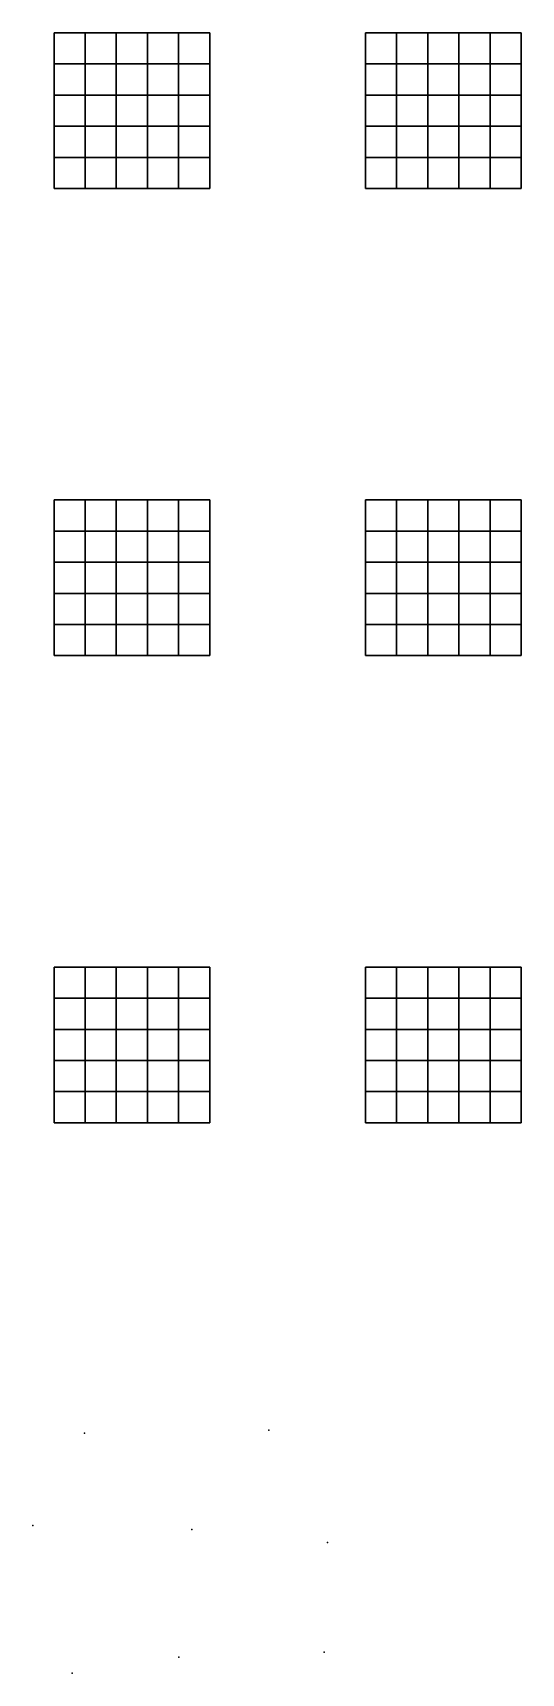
# Model space of a CAD drawing. Header units: metres. Extents: x -0.1 to 3, y -3.5 to 7.
import ezdxf

# ---------------------------------------------------------------- set-up
doc = ezdxf.new("R2010")
doc.units = ezdxf.units.M
doc.layers.add('Default', color=18, linetype='Continuous', true_color=0x000000)

msp = doc.modelspace()

# ---------------------------------------------------------------- linework, layer by layer
at = {"layer": 'Default'}
for p in [(0.195, -1.994, 0.647), (1.38, -1.974, 0.647), (-0.136, -2.586, 0.647), (0.884, -2.611, 0.647), (1.757, -2.695, 0.647), (0.802, -3.431, 0.647), (1.735, -3.4, 0.647), (0.116, -3.535, 0.647)]:
    msp.add_point(p, dxfattribs=at)

# ---------------------------------------------------------------- meshes
mesh = msp.add_polyface(dxfattribs=at)
corners = [(1, 6, 1.6), (1, 6.2, 1.6), (1, 6.4, 1.6), (1, 6.6, 1.6), (1, 6.8, 1.6), (1, 7, 1.6), (0.8, 6, 1.6), (0.8, 6.2, 1.6), (0.8, 6.4, 1.6), (0.8, 6.6, 1.6), (0.8, 6.8, 1.6), (0.8, 7, 1.6), (0.6, 6, 1.6), (0.6, 6.2, 1.6), (0.6, 6.4, 1.6), (0.6, 6.6, 1.6), (0.6, 6.8, 1.6), (0.6, 7, 1.6), (0.4, 6, 1.6), (0.4, 6.2, 1.6), (0.4, 6.4, 1.6), (0.4, 6.6, 1.6), (0.4, 6.8, 1.6), (0.4, 7, 1.6), (0.2, 6, 1.6), (0.2, 6.2, 1.6), (0.2, 6.4, 1.6), (0.2, 6.6, 1.6), (0.2, 6.8, 1.6), (0.2, 7, 1.6), (0, 6, 1.6), (0, 6.2, 1.6), (0, 6.4, 1.6), (0, 6.6, 1.6), (0, 6.8, 1.6), (0, 7, 1.6), (0, 6, 2.6), (0, 6.2, 2.6), (0, 6.4, 2.6), (0, 6.6, 2.6), (0, 6.8, 2.6), (0, 7, 2.6), (0.2, 6, 2.6), (0.2, 6.2, 2.6), (0.2, 6.4, 2.6), (0.2, 6.6, 2.6), (0.2, 6.8, 2.6), (0.2, 7, 2.6), (0.4, 6, 2.6), (0.4, 6.2, 2.6), (0.4, 6.4, 2.6), (0.4, 6.6, 2.6), (0.4, 6.8, 2.6), (0.4, 7, 2.6), (0.6, 6, 2.6), (0.6, 6.2, 2.6), (0.6, 6.4, 2.6), (0.6, 6.6, 2.6), (0.6, 6.8, 2.6), (0.6, 7, 2.6), (0.8, 6, 2.6), (0.8, 6.2, 2.6), (0.8, 6.4, 2.6), (0.8, 6.6, 2.6), (0.8, 6.8, 2.6), (0.8, 7, 2.6), (1, 6, 2.6), (1, 6.2, 2.6), (1, 6.4, 2.6), (1, 6.6, 2.6), (1, 6.8, 2.6), (1, 7, 2.6), (0, 6, 1.6), (0, 6.2, 1.6), (0, 6.4, 1.6), (0, 6.6, 1.6), (0, 6.8, 1.6), (0, 7, 1.6), (0, 6, 1.8), (0, 6.2, 1.8), (0, 6.4, 1.8), (0, 6.6, 1.8), (0, 6.8, 1.8), (0, 7, 1.8), (0, 6, 2), (0, 6.2, 2), (0, 6.4, 2), (0, 6.6, 2), (0, 6.8, 2), (0, 7, 2), (0, 6, 2.2), (0, 6.2, 2.2), (0, 6.4, 2.2), (0, 6.6, 2.2), (0, 6.8, 2.2), (0, 7, 2.2), (0, 6, 2.4), (0, 6.2, 2.4), (0, 6.4, 2.4), (0, 6.6, 2.4), (0, 6.8, 2.4), (0, 7, 2.4), (0, 6, 2.6), (0, 6.2, 2.6), (0, 6.4, 2.6), (0, 6.6, 2.6), (0, 6.8, 2.6), (0, 7, 2.6), (0, 7, 1.6), (0.2, 7, 1.6), (0.4, 7, 1.6), (0.6, 7, 1.6), (0.8, 7, 1.6), (1, 7, 1.6), (0, 7, 1.8), (0.2, 7, 1.8), (0.4, 7, 1.8), (0.6, 7, 1.8), (0.8, 7, 1.8), (1, 7, 1.8), (0, 7, 2), (0.2, 7, 2), (0.4, 7, 2), (0.6, 7, 2), (0.8, 7, 2), (1, 7, 2), (0, 7, 2.2), (0.2, 7, 2.2), (0.4, 7, 2.2), (0.6, 7, 2.2), (0.8, 7, 2.2), (1, 7, 2.2), (0, 7, 2.4), (0.2, 7, 2.4), (0.4, 7, 2.4), (0.6, 7, 2.4), (0.8, 7, 2.4), (1, 7, 2.4), (0, 7, 2.6), (0.2, 7, 2.6), (0.4, 7, 2.6), (0.6, 7, 2.6), (0.8, 7, 2.6), (1, 7, 2.6), (1, 7, 1.6), (1, 6.8, 1.6), (1, 6.6, 1.6), (1, 6.4, 1.6), (1, 6.2, 1.6), (1, 6, 1.6), (1, 7, 1.8), (1, 6.8, 1.8), (1, 6.6, 1.8), (1, 6.4, 1.8), (1, 6.2, 1.8), (1, 6, 1.8), (1, 7, 2), (1, 6.8, 2), (1, 6.6, 2), (1, 6.4, 2), (1, 6.2, 2), (1, 6, 2), (1, 7, 2.2), (1, 6.8, 2.2), (1, 6.6, 2.2), (1, 6.4, 2.2), (1, 6.2, 2.2), (1, 6, 2.2), (1, 7, 2.4), (1, 6.8, 2.4), (1, 6.6, 2.4), (1, 6.4, 2.4), (1, 6.2, 2.4), (1, 6, 2.4), (1, 7, 2.6), (1, 6.8, 2.6), (1, 6.6, 2.6), (1, 6.4, 2.6), (1, 6.2, 2.6), (1, 6, 2.6), (1, 6, 1.6), (0.8, 6, 1.6), (0.6, 6, 1.6), (0.4, 6, 1.6), (0.2, 6, 1.6), (0, 6, 1.6), (1, 6, 1.8), (0.8, 6, 1.8), (0.6, 6, 1.8), (0.4, 6, 1.8), (0.2, 6, 1.8), (0, 6, 1.8), (1, 6, 2), (0.8, 6, 2), (0.6, 6, 2), (0.4, 6, 2), (0.2, 6, 2), (0, 6, 2), (1, 6, 2.2), (0.8, 6, 2.2), (0.6, 6, 2.2), (0.4, 6, 2.2), (0.2, 6, 2.2), (0, 6, 2.2), (1, 6, 2.4), (0.8, 6, 2.4), (0.6, 6, 2.4), (0.4, 6, 2.4), (0.2, 6, 2.4), (0, 6, 2.4), (1, 6, 2.6), (0.8, 6, 2.6), (0.6, 6, 2.6), (0.4, 6, 2.6), (0.2, 6, 2.6), (0, 6, 2.6)]
mesh.append_faces([[corners[k] for k in face] for face in [(0, 6, 7, 1), (1, 7, 8, 2), (2, 8, 9, 3), (3, 9, 10, 4), (4, 10, 11, 5), (6, 12, 13, 7), (7, 13, 14, 8), (8, 14, 15, 9), (9, 15, 16, 10), (10, 16, 17, 11), (12, 18, 19, 13), (13, 19, 20, 14), (14, 20, 21, 15), (15, 21, 22, 16), (16, 22, 23, 17), (18, 24, 25, 19), (19, 25, 26, 20), (20, 26, 27, 21), (21, 27, 28, 22), (22, 28, 29, 23), (24, 30, 31, 25), (25, 31, 32, 26), (26, 32, 33, 27), (27, 33, 34, 28), (28, 34, 35, 29), (36, 42, 43, 37), (37, 43, 44, 38), (38, 44, 45, 39), (39, 45, 46, 40), (40, 46, 47, 41), (42, 48, 49, 43), (43, 49, 50, 44), (44, 50, 51, 45), (45, 51, 52, 46), (46, 52, 53, 47), (48, 54, 55, 49), (49, 55, 56, 50), (50, 56, 57, 51), (51, 57, 58, 52), (52, 58, 59, 53), (54, 60, 61, 55), (55, 61, 62, 56), (56, 62, 63, 57), (57, 63, 64, 58), (58, 64, 65, 59), (60, 66, 67, 61), (61, 67, 68, 62), (62, 68, 69, 63), (63, 69, 70, 64), (64, 70, 71, 65), (72, 78, 79, 73), (73, 79, 80, 74), (74, 80, 81, 75), (75, 81, 82, 76), (76, 82, 83, 77), (78, 84, 85, 79), (79, 85, 86, 80), (80, 86, 87, 81), (81, 87, 88, 82), (82, 88, 89, 83), (84, 90, 91, 85), (85, 91, 92, 86), (86, 92, 93, 87), (87, 93, 94, 88), (88, 94, 95, 89), (90, 96, 97, 91), (91, 97, 98, 92), (92, 98, 99, 93), (93, 99, 100, 94), (94, 100, 101, 95), (96, 102, 103, 97), (97, 103, 104, 98), (98, 104, 105, 99), (99, 105, 106, 100), (100, 106, 107, 101), (108, 114, 115, 109), (109, 115, 116, 110), (110, 116, 117, 111), (111, 117, 118, 112), (112, 118, 119, 113), (114, 120, 121, 115), (115, 121, 122, 116), (116, 122, 123, 117), (117, 123, 124, 118), (118, 124, 125, 119), (120, 126, 127, 121), (121, 127, 128, 122), (122, 128, 129, 123), (123, 129, 130, 124), (124, 130, 131, 125), (126, 132, 133, 127), (127, 133, 134, 128), (128, 134, 135, 129), (129, 135, 136, 130), (130, 136, 137, 131), (132, 138, 139, 133), (133, 139, 140, 134), (134, 140, 141, 135), (135, 141, 142, 136), (136, 142, 143, 137), (144, 150, 151, 145), (145, 151, 152, 146), (146, 152, 153, 147), (147, 153, 154, 148), (148, 154, 155, 149), (150, 156, 157, 151), (151, 157, 158, 152), (152, 158, 159, 153), (153, 159, 160, 154), (154, 160, 161, 155), (156, 162, 163, 157), (157, 163, 164, 158), (158, 164, 165, 159), (159, 165, 166, 160), (160, 166, 167, 161), (162, 168, 169, 163), (163, 169, 170, 164), (164, 170, 171, 165), (165, 171, 172, 166), (166, 172, 173, 167), (168, 174, 175, 169), (169, 175, 176, 170), (170, 176, 177, 171), (171, 177, 178, 172), (172, 178, 179, 173), (180, 186, 187, 181), (181, 187, 188, 182), (182, 188, 189, 183), (183, 189, 190, 184), (184, 190, 191, 185), (186, 192, 193, 187), (187, 193, 194, 188), (188, 194, 195, 189), (189, 195, 196, 190), (190, 196, 197, 191), (192, 198, 199, 193), (193, 199, 200, 194), (194, 200, 201, 195), (195, 201, 202, 196), (196, 202, 203, 197), (198, 204, 205, 199), (199, 205, 206, 200), (200, 206, 207, 201), (201, 207, 208, 202), (202, 208, 209, 203), (204, 210, 211, 205), (205, 211, 212, 206), (206, 212, 213, 207), (207, 213, 214, 208), (208, 214, 215, 209)]])
mesh = msp.add_polyface(dxfattribs=at)
corners = [(1, 6), (1, 6.2), (1, 6.4), (1, 6.6), (1, 6.8), (1, 7), (0.8, 6), (0.8, 6.2), (0.8, 6.4), (0.8, 6.6), (0.8, 6.8), (0.8, 7), (0.6, 6), (0.6, 6.2), (0.6, 6.4), (0.6, 6.6), (0.6, 6.8), (0.6, 7), (0.4, 6), (0.4, 6.2), (0.4, 6.4), (0.4, 6.6), (0.4, 6.8), (0.4, 7), (0.2, 6), (0.2, 6.2), (0.2, 6.4), (0.2, 6.6), (0.2, 6.8), (0.2, 7), (0, 6), (0, 6.2), (0, 6.4), (0, 6.6), (0, 6.8), (0, 7), (0, 6, 1), (0, 6.2, 1), (0, 6.4, 1), (0, 6.6, 1), (0, 6.8, 1), (0, 7, 1), (0.2, 6, 1), (0.2, 6.2, 1), (0.2, 6.4, 1), (0.2, 6.6, 1), (0.2, 6.8, 1), (0.2, 7, 1), (0.4, 6, 1), (0.4, 6.2, 1), (0.4, 6.4, 1), (0.4, 6.6, 1), (0.4, 6.8, 1), (0.4, 7, 1), (0.6, 6, 1), (0.6, 6.2, 1), (0.6, 6.4, 1), (0.6, 6.6, 1), (0.6, 6.8, 1), (0.6, 7, 1), (0.8, 6, 1), (0.8, 6.2, 1), (0.8, 6.4, 1), (0.8, 6.6, 1), (0.8, 6.8, 1), (0.8, 7, 1), (1, 6, 1), (1, 6.2, 1), (1, 6.4, 1), (1, 6.6, 1), (1, 6.8, 1), (1, 7, 1), (0, 6), (0, 6.2), (0, 6.4), (0, 6.6), (0, 6.8), (0, 7), (0, 6, 0.2), (0, 6.2, 0.2), (0, 6.4, 0.2), (0, 6.6, 0.2), (0, 6.8, 0.2), (0, 7, 0.2), (0, 6, 0.4), (0, 6.2, 0.4), (0, 6.4, 0.4), (0, 6.6, 0.4), (0, 6.8, 0.4), (0, 7, 0.4), (0, 6, 0.6), (0, 6.2, 0.6), (0, 6.4, 0.6), (0, 6.6, 0.6), (0, 6.8, 0.6), (0, 7, 0.6), (0, 6, 0.8), (0, 6.2, 0.8), (0, 6.4, 0.8), (0, 6.6, 0.8), (0, 6.8, 0.8), (0, 7, 0.8), (0, 6, 1), (0, 6.2, 1), (0, 6.4, 1), (0, 6.6, 1), (0, 6.8, 1), (0, 7, 1), (0, 7), (0.2, 7), (0.4, 7), (0.6, 7), (0.8, 7), (1, 7), (0, 7, 0.2), (0.2, 7, 0.2), (0.4, 7, 0.2), (0.6, 7, 0.2), (0.8, 7, 0.2), (1, 7, 0.2), (0, 7, 0.4), (0.2, 7, 0.4), (0.4, 7, 0.4), (0.6, 7, 0.4), (0.8, 7, 0.4), (1, 7, 0.4), (0, 7, 0.6), (0.2, 7, 0.6), (0.4, 7, 0.6), (0.6, 7, 0.6), (0.8, 7, 0.6), (1, 7, 0.6), (0, 7, 0.8), (0.2, 7, 0.8), (0.4, 7, 0.8), (0.6, 7, 0.8), (0.8, 7, 0.8), (1, 7, 0.8), (0, 7, 1), (0.2, 7, 1), (0.4, 7, 1), (0.6, 7, 1), (0.8, 7, 1), (1, 7, 1), (1, 7), (1, 6.8), (1, 6.6), (1, 6.4), (1, 6.2), (1, 6), (1, 7, 0.2), (1, 6.8, 0.2), (1, 6.6, 0.2), (1, 6.4, 0.2), (1, 6.2, 0.2), (1, 6, 0.2), (1, 7, 0.4), (1, 6.8, 0.4), (1, 6.6, 0.4), (1, 6.4, 0.4), (1, 6.2, 0.4), (1, 6, 0.4), (1, 7, 0.6), (1, 6.8, 0.6), (1, 6.6, 0.6), (1, 6.4, 0.6), (1, 6.2, 0.6), (1, 6, 0.6), (1, 7, 0.8), (1, 6.8, 0.8), (1, 6.6, 0.8), (1, 6.4, 0.8), (1, 6.2, 0.8), (1, 6, 0.8), (1, 7, 1), (1, 6.8, 1), (1, 6.6, 1), (1, 6.4, 1), (1, 6.2, 1), (1, 6, 1), (1, 6), (0.8, 6), (0.6, 6), (0.4, 6), (0.2, 6), (0, 6), (1, 6, 0.2), (0.8, 6, 0.2), (0.6, 6, 0.2), (0.4, 6, 0.2), (0.2, 6, 0.2), (0, 6, 0.2), (1, 6, 0.4), (0.8, 6, 0.4), (0.6, 6, 0.4), (0.4, 6, 0.4), (0.2, 6, 0.4), (0, 6, 0.4), (1, 6, 0.6), (0.8, 6, 0.6), (0.6, 6, 0.6), (0.4, 6, 0.6), (0.2, 6, 0.6), (0, 6, 0.6), (1, 6, 0.8), (0.8, 6, 0.8), (0.6, 6, 0.8), (0.4, 6, 0.8), (0.2, 6, 0.8), (0, 6, 0.8), (1, 6, 1), (0.8, 6, 1), (0.6, 6, 1), (0.4, 6, 1), (0.2, 6, 1), (0, 6, 1)]
mesh.append_faces([[corners[k] for k in face] for face in [(0, 6, 7, 1), (1, 7, 8, 2), (2, 8, 9, 3), (3, 9, 10, 4), (4, 10, 11, 5), (6, 12, 13, 7), (7, 13, 14, 8), (8, 14, 15, 9), (9, 15, 16, 10), (10, 16, 17, 11), (12, 18, 19, 13), (13, 19, 20, 14), (14, 20, 21, 15), (15, 21, 22, 16), (16, 22, 23, 17), (18, 24, 25, 19), (19, 25, 26, 20), (20, 26, 27, 21), (21, 27, 28, 22), (22, 28, 29, 23), (24, 30, 31, 25), (25, 31, 32, 26), (26, 32, 33, 27), (27, 33, 34, 28), (28, 34, 35, 29), (36, 42, 43, 37), (37, 43, 44, 38), (38, 44, 45, 39), (39, 45, 46, 40), (40, 46, 47, 41), (42, 48, 49, 43), (43, 49, 50, 44), (44, 50, 51, 45), (45, 51, 52, 46), (46, 52, 53, 47), (48, 54, 55, 49), (49, 55, 56, 50), (50, 56, 57, 51), (51, 57, 58, 52), (52, 58, 59, 53), (54, 60, 61, 55), (55, 61, 62, 56), (56, 62, 63, 57), (57, 63, 64, 58), (58, 64, 65, 59), (60, 66, 67, 61), (61, 67, 68, 62), (62, 68, 69, 63), (63, 69, 70, 64), (64, 70, 71, 65), (72, 78, 79, 73), (73, 79, 80, 74), (74, 80, 81, 75), (75, 81, 82, 76), (76, 82, 83, 77), (78, 84, 85, 79), (79, 85, 86, 80), (80, 86, 87, 81), (81, 87, 88, 82), (82, 88, 89, 83), (84, 90, 91, 85), (85, 91, 92, 86), (86, 92, 93, 87), (87, 93, 94, 88), (88, 94, 95, 89), (90, 96, 97, 91), (91, 97, 98, 92), (92, 98, 99, 93), (93, 99, 100, 94), (94, 100, 101, 95), (96, 102, 103, 97), (97, 103, 104, 98), (98, 104, 105, 99), (99, 105, 106, 100), (100, 106, 107, 101), (108, 114, 115, 109), (109, 115, 116, 110), (110, 116, 117, 111), (111, 117, 118, 112), (112, 118, 119, 113), (114, 120, 121, 115), (115, 121, 122, 116), (116, 122, 123, 117), (117, 123, 124, 118), (118, 124, 125, 119), (120, 126, 127, 121), (121, 127, 128, 122), (122, 128, 129, 123), (123, 129, 130, 124), (124, 130, 131, 125), (126, 132, 133, 127), (127, 133, 134, 128), (128, 134, 135, 129), (129, 135, 136, 130), (130, 136, 137, 131), (132, 138, 139, 133), (133, 139, 140, 134), (134, 140, 141, 135), (135, 141, 142, 136), (136, 142, 143, 137), (144, 150, 151, 145), (145, 151, 152, 146), (146, 152, 153, 147), (147, 153, 154, 148), (148, 154, 155, 149), (150, 156, 157, 151), (151, 157, 158, 152), (152, 158, 159, 153), (153, 159, 160, 154), (154, 160, 161, 155), (156, 162, 163, 157), (157, 163, 164, 158), (158, 164, 165, 159), (159, 165, 166, 160), (160, 166, 167, 161), (162, 168, 169, 163), (163, 169, 170, 164), (164, 170, 171, 165), (165, 171, 172, 166), (166, 172, 173, 167), (168, 174, 175, 169), (169, 175, 176, 170), (170, 176, 177, 171), (171, 177, 178, 172), (172, 178, 179, 173), (180, 186, 187, 181), (181, 187, 188, 182), (182, 188, 189, 183), (183, 189, 190, 184), (184, 190, 191, 185), (186, 192, 193, 187), (187, 193, 194, 188), (188, 194, 195, 189), (189, 195, 196, 190), (190, 196, 197, 191), (192, 198, 199, 193), (193, 199, 200, 194), (194, 200, 201, 195), (195, 201, 202, 196), (196, 202, 203, 197), (198, 204, 205, 199), (199, 205, 206, 200), (200, 206, 207, 201), (201, 207, 208, 202), (202, 208, 209, 203), (204, 210, 211, 205), (205, 211, 212, 206), (206, 212, 213, 207), (207, 213, 214, 208), (208, 214, 215, 209)]])
mesh = msp.add_polyface(dxfattribs=at)
corners = [(3, 6, 1.6), (3, 6.2, 1.6), (3, 6.4, 1.6), (3, 6.6, 1.6), (3, 6.8, 1.6), (3, 7, 1.6), (2.8, 6, 1.6), (2.8, 6.2, 1.6), (2.8, 6.4, 1.6), (2.8, 6.6, 1.6), (2.8, 6.8, 1.6), (2.8, 7, 1.6), (2.6, 6, 1.6), (2.6, 6.2, 1.6), (2.6, 6.4, 1.6), (2.6, 6.6, 1.6), (2.6, 6.8, 1.6), (2.6, 7, 1.6), (2.4, 6, 1.6), (2.4, 6.2, 1.6), (2.4, 6.4, 1.6), (2.4, 6.6, 1.6), (2.4, 6.8, 1.6), (2.4, 7, 1.6), (2.2, 6, 1.6), (2.2, 6.2, 1.6), (2.2, 6.4, 1.6), (2.2, 6.6, 1.6), (2.2, 6.8, 1.6), (2.2, 7, 1.6), (2, 6, 1.6), (2, 6.2, 1.6), (2, 6.4, 1.6), (2, 6.6, 1.6), (2, 6.8, 1.6), (2, 7, 1.6), (2, 6, 2.6), (2, 6.2, 2.6), (2, 6.4, 2.6), (2, 6.6, 2.6), (2, 6.8, 2.6), (2, 7, 2.6), (2.2, 6, 2.6), (2.2, 6.2, 2.6), (2.2, 6.4, 2.6), (2.2, 6.6, 2.6), (2.2, 6.8, 2.6), (2.2, 7, 2.6), (2.4, 6, 2.6), (2.4, 6.2, 2.6), (2.4, 6.4, 2.6), (2.4, 6.6, 2.6), (2.4, 6.8, 2.6), (2.4, 7, 2.6), (2.6, 6, 2.6), (2.6, 6.2, 2.6), (2.6, 6.4, 2.6), (2.6, 6.6, 2.6), (2.6, 6.8, 2.6), (2.6, 7, 2.6), (2.8, 6, 2.6), (2.8, 6.2, 2.6), (2.8, 6.4, 2.6), (2.8, 6.6, 2.6), (2.8, 6.8, 2.6), (2.8, 7, 2.6), (3, 6, 2.6), (3, 6.2, 2.6), (3, 6.4, 2.6), (3, 6.6, 2.6), (3, 6.8, 2.6), (3, 7, 2.6), (2, 6, 1.6), (2, 6.2, 1.6), (2, 6.4, 1.6), (2, 6.6, 1.6), (2, 6.8, 1.6), (2, 7, 1.6), (2, 6, 1.8), (2, 6.2, 1.8), (2, 6.4, 1.8), (2, 6.6, 1.8), (2, 6.8, 1.8), (2, 7, 1.8), (2, 6, 2), (2, 6.2, 2), (2, 6.4, 2), (2, 6.6, 2), (2, 6.8, 2), (2, 7, 2), (2, 6, 2.2), (2, 6.2, 2.2), (2, 6.4, 2.2), (2, 6.6, 2.2), (2, 6.8, 2.2), (2, 7, 2.2), (2, 6, 2.4), (2, 6.2, 2.4), (2, 6.4, 2.4), (2, 6.6, 2.4), (2, 6.8, 2.4), (2, 7, 2.4), (2, 6, 2.6), (2, 6.2, 2.6), (2, 6.4, 2.6), (2, 6.6, 2.6), (2, 6.8, 2.6), (2, 7, 2.6), (2, 7, 1.6), (2.2, 7, 1.6), (2.4, 7, 1.6), (2.6, 7, 1.6), (2.8, 7, 1.6), (3, 7, 1.6), (2, 7, 1.8), (2.2, 7, 1.8), (2.4, 7, 1.8), (2.6, 7, 1.8), (2.8, 7, 1.8), (3, 7, 1.8), (2, 7, 2), (2.2, 7, 2), (2.4, 7, 2), (2.6, 7, 2), (2.8, 7, 2), (3, 7, 2), (2, 7, 2.2), (2.2, 7, 2.2), (2.4, 7, 2.2), (2.6, 7, 2.2), (2.8, 7, 2.2), (3, 7, 2.2), (2, 7, 2.4), (2.2, 7, 2.4), (2.4, 7, 2.4), (2.6, 7, 2.4), (2.8, 7, 2.4), (3, 7, 2.4), (2, 7, 2.6), (2.2, 7, 2.6), (2.4, 7, 2.6), (2.6, 7, 2.6), (2.8, 7, 2.6), (3, 7, 2.6), (3, 7, 1.6), (3, 6.8, 1.6), (3, 6.6, 1.6), (3, 6.4, 1.6), (3, 6.2, 1.6), (3, 6, 1.6), (3, 7, 1.8), (3, 6.8, 1.8), (3, 6.6, 1.8), (3, 6.4, 1.8), (3, 6.2, 1.8), (3, 6, 1.8), (3, 7, 2), (3, 6.8, 2), (3, 6.6, 2), (3, 6.4, 2), (3, 6.2, 2), (3, 6, 2), (3, 7, 2.2), (3, 6.8, 2.2), (3, 6.6, 2.2), (3, 6.4, 2.2), (3, 6.2, 2.2), (3, 6, 2.2), (3, 7, 2.4), (3, 6.8, 2.4), (3, 6.6, 2.4), (3, 6.4, 2.4), (3, 6.2, 2.4), (3, 6, 2.4), (3, 7, 2.6), (3, 6.8, 2.6), (3, 6.6, 2.6), (3, 6.4, 2.6), (3, 6.2, 2.6), (3, 6, 2.6), (3, 6, 1.6), (2.8, 6, 1.6), (2.6, 6, 1.6), (2.4, 6, 1.6), (2.2, 6, 1.6), (2, 6, 1.6), (3, 6, 1.8), (2.8, 6, 1.8), (2.6, 6, 1.8), (2.4, 6, 1.8), (2.2, 6, 1.8), (2, 6, 1.8), (3, 6, 2), (2.8, 6, 2), (2.6, 6, 2), (2.4, 6, 2), (2.2, 6, 2), (2, 6, 2), (3, 6, 2.2), (2.8, 6, 2.2), (2.6, 6, 2.2), (2.4, 6, 2.2), (2.2, 6, 2.2), (2, 6, 2.2), (3, 6, 2.4), (2.8, 6, 2.4), (2.6, 6, 2.4), (2.4, 6, 2.4), (2.2, 6, 2.4), (2, 6, 2.4), (3, 6, 2.6), (2.8, 6, 2.6), (2.6, 6, 2.6), (2.4, 6, 2.6), (2.2, 6, 2.6), (2, 6, 2.6)]
mesh.append_faces([[corners[k] for k in face] for face in [(0, 6, 7, 1), (1, 7, 8, 2), (2, 8, 9, 3), (3, 9, 10, 4), (4, 10, 11, 5), (6, 12, 13, 7), (7, 13, 14, 8), (8, 14, 15, 9), (9, 15, 16, 10), (10, 16, 17, 11), (12, 18, 19, 13), (13, 19, 20, 14), (14, 20, 21, 15), (15, 21, 22, 16), (16, 22, 23, 17), (18, 24, 25, 19), (19, 25, 26, 20), (20, 26, 27, 21), (21, 27, 28, 22), (22, 28, 29, 23), (24, 30, 31, 25), (25, 31, 32, 26), (26, 32, 33, 27), (27, 33, 34, 28), (28, 34, 35, 29), (36, 42, 43, 37), (37, 43, 44, 38), (38, 44, 45, 39), (39, 45, 46, 40), (40, 46, 47, 41), (42, 48, 49, 43), (43, 49, 50, 44), (44, 50, 51, 45), (45, 51, 52, 46), (46, 52, 53, 47), (48, 54, 55, 49), (49, 55, 56, 50), (50, 56, 57, 51), (51, 57, 58, 52), (52, 58, 59, 53), (54, 60, 61, 55), (55, 61, 62, 56), (56, 62, 63, 57), (57, 63, 64, 58), (58, 64, 65, 59), (60, 66, 67, 61), (61, 67, 68, 62), (62, 68, 69, 63), (63, 69, 70, 64), (64, 70, 71, 65), (72, 78, 79, 73), (73, 79, 80, 74), (74, 80, 81, 75), (75, 81, 82, 76), (76, 82, 83, 77), (78, 84, 85, 79), (79, 85, 86, 80), (80, 86, 87, 81), (81, 87, 88, 82), (82, 88, 89, 83), (84, 90, 91, 85), (85, 91, 92, 86), (86, 92, 93, 87), (87, 93, 94, 88), (88, 94, 95, 89), (90, 96, 97, 91), (91, 97, 98, 92), (92, 98, 99, 93), (93, 99, 100, 94), (94, 100, 101, 95), (96, 102, 103, 97), (97, 103, 104, 98), (98, 104, 105, 99), (99, 105, 106, 100), (100, 106, 107, 101), (108, 114, 115, 109), (109, 115, 116, 110), (110, 116, 117, 111), (111, 117, 118, 112), (112, 118, 119, 113), (114, 120, 121, 115), (115, 121, 122, 116), (116, 122, 123, 117), (117, 123, 124, 118), (118, 124, 125, 119), (120, 126, 127, 121), (121, 127, 128, 122), (122, 128, 129, 123), (123, 129, 130, 124), (124, 130, 131, 125), (126, 132, 133, 127), (127, 133, 134, 128), (128, 134, 135, 129), (129, 135, 136, 130), (130, 136, 137, 131), (132, 138, 139, 133), (133, 139, 140, 134), (134, 140, 141, 135), (135, 141, 142, 136), (136, 142, 143, 137), (144, 150, 151, 145), (145, 151, 152, 146), (146, 152, 153, 147), (147, 153, 154, 148), (148, 154, 155, 149), (150, 156, 157, 151), (151, 157, 158, 152), (152, 158, 159, 153), (153, 159, 160, 154), (154, 160, 161, 155), (156, 162, 163, 157), (157, 163, 164, 158), (158, 164, 165, 159), (159, 165, 166, 160), (160, 166, 167, 161), (162, 168, 169, 163), (163, 169, 170, 164), (164, 170, 171, 165), (165, 171, 172, 166), (166, 172, 173, 167), (168, 174, 175, 169), (169, 175, 176, 170), (170, 176, 177, 171), (171, 177, 178, 172), (172, 178, 179, 173), (180, 186, 187, 181), (181, 187, 188, 182), (182, 188, 189, 183), (183, 189, 190, 184), (184, 190, 191, 185), (186, 192, 193, 187), (187, 193, 194, 188), (188, 194, 195, 189), (189, 195, 196, 190), (190, 196, 197, 191), (192, 198, 199, 193), (193, 199, 200, 194), (194, 200, 201, 195), (195, 201, 202, 196), (196, 202, 203, 197), (198, 204, 205, 199), (199, 205, 206, 200), (200, 206, 207, 201), (201, 207, 208, 202), (202, 208, 209, 203), (204, 210, 211, 205), (205, 211, 212, 206), (206, 212, 213, 207), (207, 213, 214, 208), (208, 214, 215, 209)]])
mesh = msp.add_polyface(dxfattribs=at)
corners = [(3, 6), (3, 6.2), (3, 6.4), (3, 6.6), (3, 6.8), (3, 7), (2.8, 6), (2.8, 6.2), (2.8, 6.4), (2.8, 6.6), (2.8, 6.8), (2.8, 7), (2.6, 6), (2.6, 6.2), (2.6, 6.4), (2.6, 6.6), (2.6, 6.8), (2.6, 7), (2.4, 6), (2.4, 6.2), (2.4, 6.4), (2.4, 6.6), (2.4, 6.8), (2.4, 7), (2.2, 6), (2.2, 6.2), (2.2, 6.4), (2.2, 6.6), (2.2, 6.8), (2.2, 7), (2, 6), (2, 6.2), (2, 6.4), (2, 6.6), (2, 6.8), (2, 7), (2, 6, 1), (2, 6.2, 1), (2, 6.4, 1), (2, 6.6, 1), (2, 6.8, 1), (2, 7, 1), (2.2, 6, 1), (2.2, 6.2, 1), (2.2, 6.4, 1), (2.2, 6.6, 1), (2.2, 6.8, 1), (2.2, 7, 1), (2.4, 6, 1), (2.4, 6.2, 1), (2.4, 6.4, 1), (2.4, 6.6, 1), (2.4, 6.8, 1), (2.4, 7, 1), (2.6, 6, 1), (2.6, 6.2, 1), (2.6, 6.4, 1), (2.6, 6.6, 1), (2.6, 6.8, 1), (2.6, 7, 1), (2.8, 6, 1), (2.8, 6.2, 1), (2.8, 6.4, 1), (2.8, 6.6, 1), (2.8, 6.8, 1), (2.8, 7, 1), (3, 6, 1), (3, 6.2, 1), (3, 6.4, 1), (3, 6.6, 1), (3, 6.8, 1), (3, 7, 1), (2, 6), (2, 6.2), (2, 6.4), (2, 6.6), (2, 6.8), (2, 7), (2, 6, 0.2), (2, 6.2, 0.2), (2, 6.4, 0.2), (2, 6.6, 0.2), (2, 6.8, 0.2), (2, 7, 0.2), (2, 6, 0.4), (2, 6.2, 0.4), (2, 6.4, 0.4), (2, 6.6, 0.4), (2, 6.8, 0.4), (2, 7, 0.4), (2, 6, 0.6), (2, 6.2, 0.6), (2, 6.4, 0.6), (2, 6.6, 0.6), (2, 6.8, 0.6), (2, 7, 0.6), (2, 6, 0.8), (2, 6.2, 0.8), (2, 6.4, 0.8), (2, 6.6, 0.8), (2, 6.8, 0.8), (2, 7, 0.8), (2, 6, 1), (2, 6.2, 1), (2, 6.4, 1), (2, 6.6, 1), (2, 6.8, 1), (2, 7, 1), (2, 7), (2.2, 7), (2.4, 7), (2.6, 7), (2.8, 7), (3, 7), (2, 7, 0.2), (2.2, 7, 0.2), (2.4, 7, 0.2), (2.6, 7, 0.2), (2.8, 7, 0.2), (3, 7, 0.2), (2, 7, 0.4), (2.2, 7, 0.4), (2.4, 7, 0.4), (2.6, 7, 0.4), (2.8, 7, 0.4), (3, 7, 0.4), (2, 7, 0.6), (2.2, 7, 0.6), (2.4, 7, 0.6), (2.6, 7, 0.6), (2.8, 7, 0.6), (3, 7, 0.6), (2, 7, 0.8), (2.2, 7, 0.8), (2.4, 7, 0.8), (2.6, 7, 0.8), (2.8, 7, 0.8), (3, 7, 0.8), (2, 7, 1), (2.2, 7, 1), (2.4, 7, 1), (2.6, 7, 1), (2.8, 7, 1), (3, 7, 1), (3, 7), (3, 6.8), (3, 6.6), (3, 6.4), (3, 6.2), (3, 6), (3, 7, 0.2), (3, 6.8, 0.2), (3, 6.6, 0.2), (3, 6.4, 0.2), (3, 6.2, 0.2), (3, 6, 0.2), (3, 7, 0.4), (3, 6.8, 0.4), (3, 6.6, 0.4), (3, 6.4, 0.4), (3, 6.2, 0.4), (3, 6, 0.4), (3, 7, 0.6), (3, 6.8, 0.6), (3, 6.6, 0.6), (3, 6.4, 0.6), (3, 6.2, 0.6), (3, 6, 0.6), (3, 7, 0.8), (3, 6.8, 0.8), (3, 6.6, 0.8), (3, 6.4, 0.8), (3, 6.2, 0.8), (3, 6, 0.8), (3, 7, 1), (3, 6.8, 1), (3, 6.6, 1), (3, 6.4, 1), (3, 6.2, 1), (3, 6, 1), (3, 6), (2.8, 6), (2.6, 6), (2.4, 6), (2.2, 6), (2, 6), (3, 6, 0.2), (2.8, 6, 0.2), (2.6, 6, 0.2), (2.4, 6, 0.2), (2.2, 6, 0.2), (2, 6, 0.2), (3, 6, 0.4), (2.8, 6, 0.4), (2.6, 6, 0.4), (2.4, 6, 0.4), (2.2, 6, 0.4), (2, 6, 0.4), (3, 6, 0.6), (2.8, 6, 0.6), (2.6, 6, 0.6), (2.4, 6, 0.6), (2.2, 6, 0.6), (2, 6, 0.6), (3, 6, 0.8), (2.8, 6, 0.8), (2.6, 6, 0.8), (2.4, 6, 0.8), (2.2, 6, 0.8), (2, 6, 0.8), (3, 6, 1), (2.8, 6, 1), (2.6, 6, 1), (2.4, 6, 1), (2.2, 6, 1), (2, 6, 1)]
mesh.append_faces([[corners[k] for k in face] for face in [(0, 6, 7, 1), (1, 7, 8, 2), (2, 8, 9, 3), (3, 9, 10, 4), (4, 10, 11, 5), (6, 12, 13, 7), (7, 13, 14, 8), (8, 14, 15, 9), (9, 15, 16, 10), (10, 16, 17, 11), (12, 18, 19, 13), (13, 19, 20, 14), (14, 20, 21, 15), (15, 21, 22, 16), (16, 22, 23, 17), (18, 24, 25, 19), (19, 25, 26, 20), (20, 26, 27, 21), (21, 27, 28, 22), (22, 28, 29, 23), (24, 30, 31, 25), (25, 31, 32, 26), (26, 32, 33, 27), (27, 33, 34, 28), (28, 34, 35, 29), (36, 42, 43, 37), (37, 43, 44, 38), (38, 44, 45, 39), (39, 45, 46, 40), (40, 46, 47, 41), (42, 48, 49, 43), (43, 49, 50, 44), (44, 50, 51, 45), (45, 51, 52, 46), (46, 52, 53, 47), (48, 54, 55, 49), (49, 55, 56, 50), (50, 56, 57, 51), (51, 57, 58, 52), (52, 58, 59, 53), (54, 60, 61, 55), (55, 61, 62, 56), (56, 62, 63, 57), (57, 63, 64, 58), (58, 64, 65, 59), (60, 66, 67, 61), (61, 67, 68, 62), (62, 68, 69, 63), (63, 69, 70, 64), (64, 70, 71, 65), (72, 78, 79, 73), (73, 79, 80, 74), (74, 80, 81, 75), (75, 81, 82, 76), (76, 82, 83, 77), (78, 84, 85, 79), (79, 85, 86, 80), (80, 86, 87, 81), (81, 87, 88, 82), (82, 88, 89, 83), (84, 90, 91, 85), (85, 91, 92, 86), (86, 92, 93, 87), (87, 93, 94, 88), (88, 94, 95, 89), (90, 96, 97, 91), (91, 97, 98, 92), (92, 98, 99, 93), (93, 99, 100, 94), (94, 100, 101, 95), (96, 102, 103, 97), (97, 103, 104, 98), (98, 104, 105, 99), (99, 105, 106, 100), (100, 106, 107, 101), (108, 114, 115, 109), (109, 115, 116, 110), (110, 116, 117, 111), (111, 117, 118, 112), (112, 118, 119, 113), (114, 120, 121, 115), (115, 121, 122, 116), (116, 122, 123, 117), (117, 123, 124, 118), (118, 124, 125, 119), (120, 126, 127, 121), (121, 127, 128, 122), (122, 128, 129, 123), (123, 129, 130, 124), (124, 130, 131, 125), (126, 132, 133, 127), (127, 133, 134, 128), (128, 134, 135, 129), (129, 135, 136, 130), (130, 136, 137, 131), (132, 138, 139, 133), (133, 139, 140, 134), (134, 140, 141, 135), (135, 141, 142, 136), (136, 142, 143, 137), (144, 150, 151, 145), (145, 151, 152, 146), (146, 152, 153, 147), (147, 153, 154, 148), (148, 154, 155, 149), (150, 156, 157, 151), (151, 157, 158, 152), (152, 158, 159, 153), (153, 159, 160, 154), (154, 160, 161, 155), (156, 162, 163, 157), (157, 163, 164, 158), (158, 164, 165, 159), (159, 165, 166, 160), (160, 166, 167, 161), (162, 168, 169, 163), (163, 169, 170, 164), (164, 170, 171, 165), (165, 171, 172, 166), (166, 172, 173, 167), (168, 174, 175, 169), (169, 175, 176, 170), (170, 176, 177, 171), (171, 177, 178, 172), (172, 178, 179, 173), (180, 186, 187, 181), (181, 187, 188, 182), (182, 188, 189, 183), (183, 189, 190, 184), (184, 190, 191, 185), (186, 192, 193, 187), (187, 193, 194, 188), (188, 194, 195, 189), (189, 195, 196, 190), (190, 196, 197, 191), (192, 198, 199, 193), (193, 199, 200, 194), (194, 200, 201, 195), (195, 201, 202, 196), (196, 202, 203, 197), (198, 204, 205, 199), (199, 205, 206, 200), (200, 206, 207, 201), (201, 207, 208, 202), (202, 208, 209, 203), (204, 210, 211, 205), (205, 211, 212, 206), (206, 212, 213, 207), (207, 213, 214, 208), (208, 214, 215, 209)]])
mesh = msp.add_polyface(dxfattribs=at)
corners = [(1, 3, 1.6), (1, 3.2, 1.6), (1, 3.4, 1.6), (1, 3.6, 1.6), (1, 3.8, 1.6), (1, 4, 1.6), (0.8, 3, 1.6), (0.8, 3.2, 1.6), (0.8, 3.4, 1.6), (0.8, 3.6, 1.6), (0.8, 3.8, 1.6), (0.8, 4, 1.6), (0.6, 3, 1.6), (0.6, 3.2, 1.6), (0.6, 3.4, 1.6), (0.6, 3.6, 1.6), (0.6, 3.8, 1.6), (0.6, 4, 1.6), (0.4, 3, 1.6), (0.4, 3.2, 1.6), (0.4, 3.4, 1.6), (0.4, 3.6, 1.6), (0.4, 3.8, 1.6), (0.4, 4, 1.6), (0.2, 3, 1.6), (0.2, 3.2, 1.6), (0.2, 3.4, 1.6), (0.2, 3.6, 1.6), (0.2, 3.8, 1.6), (0.2, 4, 1.6), (0, 3, 1.6), (0, 3.2, 1.6), (0, 3.4, 1.6), (0, 3.6, 1.6), (0, 3.8, 1.6), (0, 4, 1.6), (0, 3, 2.6), (0, 3.2, 2.6), (0, 3.4, 2.6), (0, 3.6, 2.6), (0, 3.8, 2.6), (0, 4, 2.6), (0.2, 3, 2.6), (0.2, 3.2, 2.6), (0.2, 3.4, 2.6), (0.2, 3.6, 2.6), (0.2, 3.8, 2.6), (0.2, 4, 2.6), (0.4, 3, 2.6), (0.4, 3.2, 2.6), (0.4, 3.4, 2.6), (0.4, 3.6, 2.6), (0.4, 3.8, 2.6), (0.4, 4, 2.6), (0.6, 3, 2.6), (0.6, 3.2, 2.6), (0.6, 3.4, 2.6), (0.6, 3.6, 2.6), (0.6, 3.8, 2.6), (0.6, 4, 2.6), (0.8, 3, 2.6), (0.8, 3.2, 2.6), (0.8, 3.4, 2.6), (0.8, 3.6, 2.6), (0.8, 3.8, 2.6), (0.8, 4, 2.6), (1, 3, 2.6), (1, 3.2, 2.6), (1, 3.4, 2.6), (1, 3.6, 2.6), (1, 3.8, 2.6), (1, 4, 2.6), (0, 3, 1.6), (0, 3.2, 1.6), (0, 3.4, 1.6), (0, 3.6, 1.6), (0, 3.8, 1.6), (0, 4, 1.6), (0, 3, 1.8), (0, 3.2, 1.8), (0, 3.4, 1.8), (0, 3.6, 1.8), (0, 3.8, 1.8), (0, 4, 1.8), (0, 3, 2), (0, 3.2, 2), (0, 3.4, 2), (0, 3.6, 2), (0, 3.8, 2), (0, 4, 2), (0, 3, 2.2), (0, 3.2, 2.2), (0, 3.4, 2.2), (0, 3.6, 2.2), (0, 3.8, 2.2), (0, 4, 2.2), (0, 3, 2.4), (0, 3.2, 2.4), (0, 3.4, 2.4), (0, 3.6, 2.4), (0, 3.8, 2.4), (0, 4, 2.4), (0, 3, 2.6), (0, 3.2, 2.6), (0, 3.4, 2.6), (0, 3.6, 2.6), (0, 3.8, 2.6), (0, 4, 2.6), (0, 4, 1.6), (0.2, 4, 1.6), (0.4, 4, 1.6), (0.6, 4, 1.6), (0.8, 4, 1.6), (1, 4, 1.6), (0, 4, 1.8), (0.2, 4, 1.8), (0.4, 4, 1.8), (0.6, 4, 1.8), (0.8, 4, 1.8), (1, 4, 1.8), (0, 4, 2), (0.2, 4, 2), (0.4, 4, 2), (0.6, 4, 2), (0.8, 4, 2), (1, 4, 2), (0, 4, 2.2), (0.2, 4, 2.2), (0.4, 4, 2.2), (0.6, 4, 2.2), (0.8, 4, 2.2), (1, 4, 2.2), (0, 4, 2.4), (0.2, 4, 2.4), (0.4, 4, 2.4), (0.6, 4, 2.4), (0.8, 4, 2.4), (1, 4, 2.4), (0, 4, 2.6), (0.2, 4, 2.6), (0.4, 4, 2.6), (0.6, 4, 2.6), (0.8, 4, 2.6), (1, 4, 2.6), (1, 4, 1.6), (1, 3.8, 1.6), (1, 3.6, 1.6), (1, 3.4, 1.6), (1, 3.2, 1.6), (1, 3, 1.6), (1, 4, 1.8), (1, 3.8, 1.8), (1, 3.6, 1.8), (1, 3.4, 1.8), (1, 3.2, 1.8), (1, 3, 1.8), (1, 4, 2), (1, 3.8, 2), (1, 3.6, 2), (1, 3.4, 2), (1, 3.2, 2), (1, 3, 2), (1, 4, 2.2), (1, 3.8, 2.2), (1, 3.6, 2.2), (1, 3.4, 2.2), (1, 3.2, 2.2), (1, 3, 2.2), (1, 4, 2.4), (1, 3.8, 2.4), (1, 3.6, 2.4), (1, 3.4, 2.4), (1, 3.2, 2.4), (1, 3, 2.4), (1, 4, 2.6), (1, 3.8, 2.6), (1, 3.6, 2.6), (1, 3.4, 2.6), (1, 3.2, 2.6), (1, 3, 2.6), (1, 3, 1.6), (0.8, 3, 1.6), (0.6, 3, 1.6), (0.4, 3, 1.6), (0.2, 3, 1.6), (0, 3, 1.6), (1, 3, 1.8), (0.8, 3, 1.8), (0.6, 3, 1.8), (0.4, 3, 1.8), (0.2, 3, 1.8), (0, 3, 1.8), (1, 3, 2), (0.8, 3, 2), (0.6, 3, 2), (0.4, 3, 2), (0.2, 3, 2), (0, 3, 2), (1, 3, 2.2), (0.8, 3, 2.2), (0.6, 3, 2.2), (0.4, 3, 2.2), (0.2, 3, 2.2), (0, 3, 2.2), (1, 3, 2.4), (0.8, 3, 2.4), (0.6, 3, 2.4), (0.4, 3, 2.4), (0.2, 3, 2.4), (0, 3, 2.4), (1, 3, 2.6), (0.8, 3, 2.6), (0.6, 3, 2.6), (0.4, 3, 2.6), (0.2, 3, 2.6), (0, 3, 2.6)]
mesh.append_faces([[corners[k] for k in face] for face in [(0, 6, 7, 1), (1, 7, 8, 2), (2, 8, 9, 3), (3, 9, 10, 4), (4, 10, 11, 5), (6, 12, 13, 7), (7, 13, 14, 8), (8, 14, 15, 9), (9, 15, 16, 10), (10, 16, 17, 11), (12, 18, 19, 13), (13, 19, 20, 14), (14, 20, 21, 15), (15, 21, 22, 16), (16, 22, 23, 17), (18, 24, 25, 19), (19, 25, 26, 20), (20, 26, 27, 21), (21, 27, 28, 22), (22, 28, 29, 23), (24, 30, 31, 25), (25, 31, 32, 26), (26, 32, 33, 27), (27, 33, 34, 28), (28, 34, 35, 29), (36, 42, 43, 37), (37, 43, 44, 38), (38, 44, 45, 39), (39, 45, 46, 40), (40, 46, 47, 41), (42, 48, 49, 43), (43, 49, 50, 44), (44, 50, 51, 45), (45, 51, 52, 46), (46, 52, 53, 47), (48, 54, 55, 49), (49, 55, 56, 50), (50, 56, 57, 51), (51, 57, 58, 52), (52, 58, 59, 53), (54, 60, 61, 55), (55, 61, 62, 56), (56, 62, 63, 57), (57, 63, 64, 58), (58, 64, 65, 59), (60, 66, 67, 61), (61, 67, 68, 62), (62, 68, 69, 63), (63, 69, 70, 64), (64, 70, 71, 65), (72, 78, 79, 73), (73, 79, 80, 74), (74, 80, 81, 75), (75, 81, 82, 76), (76, 82, 83, 77), (78, 84, 85, 79), (79, 85, 86, 80), (80, 86, 87, 81), (81, 87, 88, 82), (82, 88, 89, 83), (84, 90, 91, 85), (85, 91, 92, 86), (86, 92, 93, 87), (87, 93, 94, 88), (88, 94, 95, 89), (90, 96, 97, 91), (91, 97, 98, 92), (92, 98, 99, 93), (93, 99, 100, 94), (94, 100, 101, 95), (96, 102, 103, 97), (97, 103, 104, 98), (98, 104, 105, 99), (99, 105, 106, 100), (100, 106, 107, 101), (108, 114, 115, 109), (109, 115, 116, 110), (110, 116, 117, 111), (111, 117, 118, 112), (112, 118, 119, 113), (114, 120, 121, 115), (115, 121, 122, 116), (116, 122, 123, 117), (117, 123, 124, 118), (118, 124, 125, 119), (120, 126, 127, 121), (121, 127, 128, 122), (122, 128, 129, 123), (123, 129, 130, 124), (124, 130, 131, 125), (126, 132, 133, 127), (127, 133, 134, 128), (128, 134, 135, 129), (129, 135, 136, 130), (130, 136, 137, 131), (132, 138, 139, 133), (133, 139, 140, 134), (134, 140, 141, 135), (135, 141, 142, 136), (136, 142, 143, 137), (144, 150, 151, 145), (145, 151, 152, 146), (146, 152, 153, 147), (147, 153, 154, 148), (148, 154, 155, 149), (150, 156, 157, 151), (151, 157, 158, 152), (152, 158, 159, 153), (153, 159, 160, 154), (154, 160, 161, 155), (156, 162, 163, 157), (157, 163, 164, 158), (158, 164, 165, 159), (159, 165, 166, 160), (160, 166, 167, 161), (162, 168, 169, 163), (163, 169, 170, 164), (164, 170, 171, 165), (165, 171, 172, 166), (166, 172, 173, 167), (168, 174, 175, 169), (169, 175, 176, 170), (170, 176, 177, 171), (171, 177, 178, 172), (172, 178, 179, 173), (180, 186, 187, 181), (181, 187, 188, 182), (182, 188, 189, 183), (183, 189, 190, 184), (184, 190, 191, 185), (186, 192, 193, 187), (187, 193, 194, 188), (188, 194, 195, 189), (189, 195, 196, 190), (190, 196, 197, 191), (192, 198, 199, 193), (193, 199, 200, 194), (194, 200, 201, 195), (195, 201, 202, 196), (196, 202, 203, 197), (198, 204, 205, 199), (199, 205, 206, 200), (200, 206, 207, 201), (201, 207, 208, 202), (202, 208, 209, 203), (204, 210, 211, 205), (205, 211, 212, 206), (206, 212, 213, 207), (207, 213, 214, 208), (208, 214, 215, 209)]])
mesh = msp.add_polyface(dxfattribs=at)
corners = [(1, 3), (1, 3.2), (1, 3.4), (1, 3.6), (1, 3.8), (1, 4), (0.8, 3), (0.8, 3.2), (0.8, 3.4), (0.8, 3.6), (0.8, 3.8), (0.8, 4), (0.6, 3), (0.6, 3.2), (0.6, 3.4), (0.6, 3.6), (0.6, 3.8), (0.6, 4), (0.4, 3), (0.4, 3.2), (0.4, 3.4), (0.4, 3.6), (0.4, 3.8), (0.4, 4), (0.2, 3), (0.2, 3.2), (0.2, 3.4), (0.2, 3.6), (0.2, 3.8), (0.2, 4), (0, 3), (0, 3.2), (0, 3.4), (0, 3.6), (0, 3.8), (0, 4), (0, 3, 1), (0, 3.2, 1), (0, 3.4, 1), (0, 3.6, 1), (0, 3.8, 1), (0, 4, 1), (0.2, 3, 1), (0.2, 3.2, 1), (0.2, 3.4, 1), (0.2, 3.6, 1), (0.2, 3.8, 1), (0.2, 4, 1), (0.4, 3, 1), (0.4, 3.2, 1), (0.4, 3.4, 1), (0.4, 3.6, 1), (0.4, 3.8, 1), (0.4, 4, 1), (0.6, 3, 1), (0.6, 3.2, 1), (0.6, 3.4, 1), (0.6, 3.6, 1), (0.6, 3.8, 1), (0.6, 4, 1), (0.8, 3, 1), (0.8, 3.2, 1), (0.8, 3.4, 1), (0.8, 3.6, 1), (0.8, 3.8, 1), (0.8, 4, 1), (1, 3, 1), (1, 3.2, 1), (1, 3.4, 1), (1, 3.6, 1), (1, 3.8, 1), (1, 4, 1), (0, 3), (0, 3.2), (0, 3.4), (0, 3.6), (0, 3.8), (0, 4), (0, 3, 0.2), (0, 3.2, 0.2), (0, 3.4, 0.2), (0, 3.6, 0.2), (0, 3.8, 0.2), (0, 4, 0.2), (0, 3, 0.4), (0, 3.2, 0.4), (0, 3.4, 0.4), (0, 3.6, 0.4), (0, 3.8, 0.4), (0, 4, 0.4), (0, 3, 0.6), (0, 3.2, 0.6), (0, 3.4, 0.6), (0, 3.6, 0.6), (0, 3.8, 0.6), (0, 4, 0.6), (0, 3, 0.8), (0, 3.2, 0.8), (0, 3.4, 0.8), (0, 3.6, 0.8), (0, 3.8, 0.8), (0, 4, 0.8), (0, 3, 1), (0, 3.2, 1), (0, 3.4, 1), (0, 3.6, 1), (0, 3.8, 1), (0, 4, 1), (0, 4), (0.2, 4), (0.4, 4), (0.6, 4), (0.8, 4), (1, 4), (0, 4, 0.2), (0.2, 4, 0.2), (0.4, 4, 0.2), (0.6, 4, 0.2), (0.8, 4, 0.2), (1, 4, 0.2), (0, 4, 0.4), (0.2, 4, 0.4), (0.4, 4, 0.4), (0.6, 4, 0.4), (0.8, 4, 0.4), (1, 4, 0.4), (0, 4, 0.6), (0.2, 4, 0.6), (0.4, 4, 0.6), (0.6, 4, 0.6), (0.8, 4, 0.6), (1, 4, 0.6), (0, 4, 0.8), (0.2, 4, 0.8), (0.4, 4, 0.8), (0.6, 4, 0.8), (0.8, 4, 0.8), (1, 4, 0.8), (0, 4, 1), (0.2, 4, 1), (0.4, 4, 1), (0.6, 4, 1), (0.8, 4, 1), (1, 4, 1), (1, 4), (1, 3.8), (1, 3.6), (1, 3.4), (1, 3.2), (1, 3), (1, 4, 0.2), (1, 3.8, 0.2), (1, 3.6, 0.2), (1, 3.4, 0.2), (1, 3.2, 0.2), (1, 3, 0.2), (1, 4, 0.4), (1, 3.8, 0.4), (1, 3.6, 0.4), (1, 3.4, 0.4), (1, 3.2, 0.4), (1, 3, 0.4), (1, 4, 0.6), (1, 3.8, 0.6), (1, 3.6, 0.6), (1, 3.4, 0.6), (1, 3.2, 0.6), (1, 3, 0.6), (1, 4, 0.8), (1, 3.8, 0.8), (1, 3.6, 0.8), (1, 3.4, 0.8), (1, 3.2, 0.8), (1, 3, 0.8), (1, 4, 1), (1, 3.8, 1), (1, 3.6, 1), (1, 3.4, 1), (1, 3.2, 1), (1, 3, 1), (1, 3), (0.8, 3), (0.6, 3), (0.4, 3), (0.2, 3), (0, 3), (1, 3, 0.2), (0.8, 3, 0.2), (0.6, 3, 0.2), (0.4, 3, 0.2), (0.2, 3, 0.2), (0, 3, 0.2), (1, 3, 0.4), (0.8, 3, 0.4), (0.6, 3, 0.4), (0.4, 3, 0.4), (0.2, 3, 0.4), (0, 3, 0.4), (1, 3, 0.6), (0.8, 3, 0.6), (0.6, 3, 0.6), (0.4, 3, 0.6), (0.2, 3, 0.6), (0, 3, 0.6), (1, 3, 0.8), (0.8, 3, 0.8), (0.6, 3, 0.8), (0.4, 3, 0.8), (0.2, 3, 0.8), (0, 3, 0.8), (1, 3, 1), (0.8, 3, 1), (0.6, 3, 1), (0.4, 3, 1), (0.2, 3, 1), (0, 3, 1)]
mesh.append_faces([[corners[k] for k in face] for face in [(0, 6, 7, 1), (1, 7, 8, 2), (2, 8, 9, 3), (3, 9, 10, 4), (4, 10, 11, 5), (6, 12, 13, 7), (7, 13, 14, 8), (8, 14, 15, 9), (9, 15, 16, 10), (10, 16, 17, 11), (12, 18, 19, 13), (13, 19, 20, 14), (14, 20, 21, 15), (15, 21, 22, 16), (16, 22, 23, 17), (18, 24, 25, 19), (19, 25, 26, 20), (20, 26, 27, 21), (21, 27, 28, 22), (22, 28, 29, 23), (24, 30, 31, 25), (25, 31, 32, 26), (26, 32, 33, 27), (27, 33, 34, 28), (28, 34, 35, 29), (36, 42, 43, 37), (37, 43, 44, 38), (38, 44, 45, 39), (39, 45, 46, 40), (40, 46, 47, 41), (42, 48, 49, 43), (43, 49, 50, 44), (44, 50, 51, 45), (45, 51, 52, 46), (46, 52, 53, 47), (48, 54, 55, 49), (49, 55, 56, 50), (50, 56, 57, 51), (51, 57, 58, 52), (52, 58, 59, 53), (54, 60, 61, 55), (55, 61, 62, 56), (56, 62, 63, 57), (57, 63, 64, 58), (58, 64, 65, 59), (60, 66, 67, 61), (61, 67, 68, 62), (62, 68, 69, 63), (63, 69, 70, 64), (64, 70, 71, 65), (72, 78, 79, 73), (73, 79, 80, 74), (74, 80, 81, 75), (75, 81, 82, 76), (76, 82, 83, 77), (78, 84, 85, 79), (79, 85, 86, 80), (80, 86, 87, 81), (81, 87, 88, 82), (82, 88, 89, 83), (84, 90, 91, 85), (85, 91, 92, 86), (86, 92, 93, 87), (87, 93, 94, 88), (88, 94, 95, 89), (90, 96, 97, 91), (91, 97, 98, 92), (92, 98, 99, 93), (93, 99, 100, 94), (94, 100, 101, 95), (96, 102, 103, 97), (97, 103, 104, 98), (98, 104, 105, 99), (99, 105, 106, 100), (100, 106, 107, 101), (108, 114, 115, 109), (109, 115, 116, 110), (110, 116, 117, 111), (111, 117, 118, 112), (112, 118, 119, 113), (114, 120, 121, 115), (115, 121, 122, 116), (116, 122, 123, 117), (117, 123, 124, 118), (118, 124, 125, 119), (120, 126, 127, 121), (121, 127, 128, 122), (122, 128, 129, 123), (123, 129, 130, 124), (124, 130, 131, 125), (126, 132, 133, 127), (127, 133, 134, 128), (128, 134, 135, 129), (129, 135, 136, 130), (130, 136, 137, 131), (132, 138, 139, 133), (133, 139, 140, 134), (134, 140, 141, 135), (135, 141, 142, 136), (136, 142, 143, 137), (144, 150, 151, 145), (145, 151, 152, 146), (146, 152, 153, 147), (147, 153, 154, 148), (148, 154, 155, 149), (150, 156, 157, 151), (151, 157, 158, 152), (152, 158, 159, 153), (153, 159, 160, 154), (154, 160, 161, 155), (156, 162, 163, 157), (157, 163, 164, 158), (158, 164, 165, 159), (159, 165, 166, 160), (160, 166, 167, 161), (162, 168, 169, 163), (163, 169, 170, 164), (164, 170, 171, 165), (165, 171, 172, 166), (166, 172, 173, 167), (168, 174, 175, 169), (169, 175, 176, 170), (170, 176, 177, 171), (171, 177, 178, 172), (172, 178, 179, 173), (180, 186, 187, 181), (181, 187, 188, 182), (182, 188, 189, 183), (183, 189, 190, 184), (184, 190, 191, 185), (186, 192, 193, 187), (187, 193, 194, 188), (188, 194, 195, 189), (189, 195, 196, 190), (190, 196, 197, 191), (192, 198, 199, 193), (193, 199, 200, 194), (194, 200, 201, 195), (195, 201, 202, 196), (196, 202, 203, 197), (198, 204, 205, 199), (199, 205, 206, 200), (200, 206, 207, 201), (201, 207, 208, 202), (202, 208, 209, 203), (204, 210, 211, 205), (205, 211, 212, 206), (206, 212, 213, 207), (207, 213, 214, 208), (208, 214, 215, 209)]])
mesh = msp.add_polyface(dxfattribs=at)
corners = [(3, 3, 1.6), (3, 3.2, 1.6), (3, 3.4, 1.6), (3, 3.6, 1.6), (3, 3.8, 1.6), (3, 4, 1.6), (2.8, 3, 1.6), (2.8, 3.2, 1.6), (2.8, 3.4, 1.6), (2.8, 3.6, 1.6), (2.8, 3.8, 1.6), (2.8, 4, 1.6), (2.6, 3, 1.6), (2.6, 3.2, 1.6), (2.6, 3.4, 1.6), (2.6, 3.6, 1.6), (2.6, 3.8, 1.6), (2.6, 4, 1.6), (2.4, 3, 1.6), (2.4, 3.2, 1.6), (2.4, 3.4, 1.6), (2.4, 3.6, 1.6), (2.4, 3.8, 1.6), (2.4, 4, 1.6), (2.2, 3, 1.6), (2.2, 3.2, 1.6), (2.2, 3.4, 1.6), (2.2, 3.6, 1.6), (2.2, 3.8, 1.6), (2.2, 4, 1.6), (2, 3, 1.6), (2, 3.2, 1.6), (2, 3.4, 1.6), (2, 3.6, 1.6), (2, 3.8, 1.6), (2, 4, 1.6), (2, 3, 2.6), (2, 3.2, 2.6), (2, 3.4, 2.6), (2, 3.6, 2.6), (2, 3.8, 2.6), (2, 4, 2.6), (2.2, 3, 2.6), (2.2, 3.2, 2.6), (2.2, 3.4, 2.6), (2.2, 3.6, 2.6), (2.2, 3.8, 2.6), (2.2, 4, 2.6), (2.4, 3, 2.6), (2.4, 3.2, 2.6), (2.4, 3.4, 2.6), (2.4, 3.6, 2.6), (2.4, 3.8, 2.6), (2.4, 4, 2.6), (2.6, 3, 2.6), (2.6, 3.2, 2.6), (2.6, 3.4, 2.6), (2.6, 3.6, 2.6), (2.6, 3.8, 2.6), (2.6, 4, 2.6), (2.8, 3, 2.6), (2.8, 3.2, 2.6), (2.8, 3.4, 2.6), (2.8, 3.6, 2.6), (2.8, 3.8, 2.6), (2.8, 4, 2.6), (3, 3, 2.6), (3, 3.2, 2.6), (3, 3.4, 2.6), (3, 3.6, 2.6), (3, 3.8, 2.6), (3, 4, 2.6), (2, 3, 1.6), (2, 3.2, 1.6), (2, 3.4, 1.6), (2, 3.6, 1.6), (2, 3.8, 1.6), (2, 4, 1.6), (2, 3, 1.8), (2, 3.2, 1.8), (2, 3.4, 1.8), (2, 3.6, 1.8), (2, 3.8, 1.8), (2, 4, 1.8), (2, 3, 2), (2, 3.2, 2), (2, 3.4, 2), (2, 3.6, 2), (2, 3.8, 2), (2, 4, 2), (2, 3, 2.2), (2, 3.2, 2.2), (2, 3.4, 2.2), (2, 3.6, 2.2), (2, 3.8, 2.2), (2, 4, 2.2), (2, 3, 2.4), (2, 3.2, 2.4), (2, 3.4, 2.4), (2, 3.6, 2.4), (2, 3.8, 2.4), (2, 4, 2.4), (2, 3, 2.6), (2, 3.2, 2.6), (2, 3.4, 2.6), (2, 3.6, 2.6), (2, 3.8, 2.6), (2, 4, 2.6), (2, 4, 1.6), (2.2, 4, 1.6), (2.4, 4, 1.6), (2.6, 4, 1.6), (2.8, 4, 1.6), (3, 4, 1.6), (2, 4, 1.8), (2.2, 4, 1.8), (2.4, 4, 1.8), (2.6, 4, 1.8), (2.8, 4, 1.8), (3, 4, 1.8), (2, 4, 2), (2.2, 4, 2), (2.4, 4, 2), (2.6, 4, 2), (2.8, 4, 2), (3, 4, 2), (2, 4, 2.2), (2.2, 4, 2.2), (2.4, 4, 2.2), (2.6, 4, 2.2), (2.8, 4, 2.2), (3, 4, 2.2), (2, 4, 2.4), (2.2, 4, 2.4), (2.4, 4, 2.4), (2.6, 4, 2.4), (2.8, 4, 2.4), (3, 4, 2.4), (2, 4, 2.6), (2.2, 4, 2.6), (2.4, 4, 2.6), (2.6, 4, 2.6), (2.8, 4, 2.6), (3, 4, 2.6), (3, 4, 1.6), (3, 3.8, 1.6), (3, 3.6, 1.6), (3, 3.4, 1.6), (3, 3.2, 1.6), (3, 3, 1.6), (3, 4, 1.8), (3, 3.8, 1.8), (3, 3.6, 1.8), (3, 3.4, 1.8), (3, 3.2, 1.8), (3, 3, 1.8), (3, 4, 2), (3, 3.8, 2), (3, 3.6, 2), (3, 3.4, 2), (3, 3.2, 2), (3, 3, 2), (3, 4, 2.2), (3, 3.8, 2.2), (3, 3.6, 2.2), (3, 3.4, 2.2), (3, 3.2, 2.2), (3, 3, 2.2), (3, 4, 2.4), (3, 3.8, 2.4), (3, 3.6, 2.4), (3, 3.4, 2.4), (3, 3.2, 2.4), (3, 3, 2.4), (3, 4, 2.6), (3, 3.8, 2.6), (3, 3.6, 2.6), (3, 3.4, 2.6), (3, 3.2, 2.6), (3, 3, 2.6), (3, 3, 1.6), (2.8, 3, 1.6), (2.6, 3, 1.6), (2.4, 3, 1.6), (2.2, 3, 1.6), (2, 3, 1.6), (3, 3, 1.8), (2.8, 3, 1.8), (2.6, 3, 1.8), (2.4, 3, 1.8), (2.2, 3, 1.8), (2, 3, 1.8), (3, 3, 2), (2.8, 3, 2), (2.6, 3, 2), (2.4, 3, 2), (2.2, 3, 2), (2, 3, 2), (3, 3, 2.2), (2.8, 3, 2.2), (2.6, 3, 2.2), (2.4, 3, 2.2), (2.2, 3, 2.2), (2, 3, 2.2), (3, 3, 2.4), (2.8, 3, 2.4), (2.6, 3, 2.4), (2.4, 3, 2.4), (2.2, 3, 2.4), (2, 3, 2.4), (3, 3, 2.6), (2.8, 3, 2.6), (2.6, 3, 2.6), (2.4, 3, 2.6), (2.2, 3, 2.6), (2, 3, 2.6)]
mesh.append_faces([[corners[k] for k in face] for face in [(0, 6, 7, 1), (1, 7, 8, 2), (2, 8, 9, 3), (3, 9, 10, 4), (4, 10, 11, 5), (6, 12, 13, 7), (7, 13, 14, 8), (8, 14, 15, 9), (9, 15, 16, 10), (10, 16, 17, 11), (12, 18, 19, 13), (13, 19, 20, 14), (14, 20, 21, 15), (15, 21, 22, 16), (16, 22, 23, 17), (18, 24, 25, 19), (19, 25, 26, 20), (20, 26, 27, 21), (21, 27, 28, 22), (22, 28, 29, 23), (24, 30, 31, 25), (25, 31, 32, 26), (26, 32, 33, 27), (27, 33, 34, 28), (28, 34, 35, 29), (36, 42, 43, 37), (37, 43, 44, 38), (38, 44, 45, 39), (39, 45, 46, 40), (40, 46, 47, 41), (42, 48, 49, 43), (43, 49, 50, 44), (44, 50, 51, 45), (45, 51, 52, 46), (46, 52, 53, 47), (48, 54, 55, 49), (49, 55, 56, 50), (50, 56, 57, 51), (51, 57, 58, 52), (52, 58, 59, 53), (54, 60, 61, 55), (55, 61, 62, 56), (56, 62, 63, 57), (57, 63, 64, 58), (58, 64, 65, 59), (60, 66, 67, 61), (61, 67, 68, 62), (62, 68, 69, 63), (63, 69, 70, 64), (64, 70, 71, 65), (72, 78, 79, 73), (73, 79, 80, 74), (74, 80, 81, 75), (75, 81, 82, 76), (76, 82, 83, 77), (78, 84, 85, 79), (79, 85, 86, 80), (80, 86, 87, 81), (81, 87, 88, 82), (82, 88, 89, 83), (84, 90, 91, 85), (85, 91, 92, 86), (86, 92, 93, 87), (87, 93, 94, 88), (88, 94, 95, 89), (90, 96, 97, 91), (91, 97, 98, 92), (92, 98, 99, 93), (93, 99, 100, 94), (94, 100, 101, 95), (96, 102, 103, 97), (97, 103, 104, 98), (98, 104, 105, 99), (99, 105, 106, 100), (100, 106, 107, 101), (108, 114, 115, 109), (109, 115, 116, 110), (110, 116, 117, 111), (111, 117, 118, 112), (112, 118, 119, 113), (114, 120, 121, 115), (115, 121, 122, 116), (116, 122, 123, 117), (117, 123, 124, 118), (118, 124, 125, 119), (120, 126, 127, 121), (121, 127, 128, 122), (122, 128, 129, 123), (123, 129, 130, 124), (124, 130, 131, 125), (126, 132, 133, 127), (127, 133, 134, 128), (128, 134, 135, 129), (129, 135, 136, 130), (130, 136, 137, 131), (132, 138, 139, 133), (133, 139, 140, 134), (134, 140, 141, 135), (135, 141, 142, 136), (136, 142, 143, 137), (144, 150, 151, 145), (145, 151, 152, 146), (146, 152, 153, 147), (147, 153, 154, 148), (148, 154, 155, 149), (150, 156, 157, 151), (151, 157, 158, 152), (152, 158, 159, 153), (153, 159, 160, 154), (154, 160, 161, 155), (156, 162, 163, 157), (157, 163, 164, 158), (158, 164, 165, 159), (159, 165, 166, 160), (160, 166, 167, 161), (162, 168, 169, 163), (163, 169, 170, 164), (164, 170, 171, 165), (165, 171, 172, 166), (166, 172, 173, 167), (168, 174, 175, 169), (169, 175, 176, 170), (170, 176, 177, 171), (171, 177, 178, 172), (172, 178, 179, 173), (180, 186, 187, 181), (181, 187, 188, 182), (182, 188, 189, 183), (183, 189, 190, 184), (184, 190, 191, 185), (186, 192, 193, 187), (187, 193, 194, 188), (188, 194, 195, 189), (189, 195, 196, 190), (190, 196, 197, 191), (192, 198, 199, 193), (193, 199, 200, 194), (194, 200, 201, 195), (195, 201, 202, 196), (196, 202, 203, 197), (198, 204, 205, 199), (199, 205, 206, 200), (200, 206, 207, 201), (201, 207, 208, 202), (202, 208, 209, 203), (204, 210, 211, 205), (205, 211, 212, 206), (206, 212, 213, 207), (207, 213, 214, 208), (208, 214, 215, 209)]])
mesh = msp.add_polyface(dxfattribs=at)
corners = [(3, 3), (3, 3.2), (3, 3.4), (3, 3.6), (3, 3.8), (3, 4), (2.8, 3), (2.8, 3.2), (2.8, 3.4), (2.8, 3.6), (2.8, 3.8), (2.8, 4), (2.6, 3), (2.6, 3.2), (2.6, 3.4), (2.6, 3.6), (2.6, 3.8), (2.6, 4), (2.4, 3), (2.4, 3.2), (2.4, 3.4), (2.4, 3.6), (2.4, 3.8), (2.4, 4), (2.2, 3), (2.2, 3.2), (2.2, 3.4), (2.2, 3.6), (2.2, 3.8), (2.2, 4), (2, 3), (2, 3.2), (2, 3.4), (2, 3.6), (2, 3.8), (2, 4), (2, 3, 1), (2, 3.2, 1), (2, 3.4, 1), (2, 3.6, 1), (2, 3.8, 1), (2, 4, 1), (2.2, 3, 1), (2.2, 3.2, 1), (2.2, 3.4, 1), (2.2, 3.6, 1), (2.2, 3.8, 1), (2.2, 4, 1), (2.4, 3, 1), (2.4, 3.2, 1), (2.4, 3.4, 1), (2.4, 3.6, 1), (2.4, 3.8, 1), (2.4, 4, 1), (2.6, 3, 1), (2.6, 3.2, 1), (2.6, 3.4, 1), (2.6, 3.6, 1), (2.6, 3.8, 1), (2.6, 4, 1), (2.8, 3, 1), (2.8, 3.2, 1), (2.8, 3.4, 1), (2.8, 3.6, 1), (2.8, 3.8, 1), (2.8, 4, 1), (3, 3, 1), (3, 3.2, 1), (3, 3.4, 1), (3, 3.6, 1), (3, 3.8, 1), (3, 4, 1), (2, 3), (2, 3.2), (2, 3.4), (2, 3.6), (2, 3.8), (2, 4), (2, 3, 0.2), (2, 3.2, 0.2), (2, 3.4, 0.2), (2, 3.6, 0.2), (2, 3.8, 0.2), (2, 4, 0.2), (2, 3, 0.4), (2, 3.2, 0.4), (2, 3.4, 0.4), (2, 3.6, 0.4), (2, 3.8, 0.4), (2, 4, 0.4), (2, 3, 0.6), (2, 3.2, 0.6), (2, 3.4, 0.6), (2, 3.6, 0.6), (2, 3.8, 0.6), (2, 4, 0.6), (2, 3, 0.8), (2, 3.2, 0.8), (2, 3.4, 0.8), (2, 3.6, 0.8), (2, 3.8, 0.8), (2, 4, 0.8), (2, 3, 1), (2, 3.2, 1), (2, 3.4, 1), (2, 3.6, 1), (2, 3.8, 1), (2, 4, 1), (2, 4), (2.2, 4), (2.4, 4), (2.6, 4), (2.8, 4), (3, 4), (2, 4, 0.2), (2.2, 4, 0.2), (2.4, 4, 0.2), (2.6, 4, 0.2), (2.8, 4, 0.2), (3, 4, 0.2), (2, 4, 0.4), (2.2, 4, 0.4), (2.4, 4, 0.4), (2.6, 4, 0.4), (2.8, 4, 0.4), (3, 4, 0.4), (2, 4, 0.6), (2.2, 4, 0.6), (2.4, 4, 0.6), (2.6, 4, 0.6), (2.8, 4, 0.6), (3, 4, 0.6), (2, 4, 0.8), (2.2, 4, 0.8), (2.4, 4, 0.8), (2.6, 4, 0.8), (2.8, 4, 0.8), (3, 4, 0.8), (2, 4, 1), (2.2, 4, 1), (2.4, 4, 1), (2.6, 4, 1), (2.8, 4, 1), (3, 4, 1), (3, 4), (3, 3.8), (3, 3.6), (3, 3.4), (3, 3.2), (3, 3), (3, 4, 0.2), (3, 3.8, 0.2), (3, 3.6, 0.2), (3, 3.4, 0.2), (3, 3.2, 0.2), (3, 3, 0.2), (3, 4, 0.4), (3, 3.8, 0.4), (3, 3.6, 0.4), (3, 3.4, 0.4), (3, 3.2, 0.4), (3, 3, 0.4), (3, 4, 0.6), (3, 3.8, 0.6), (3, 3.6, 0.6), (3, 3.4, 0.6), (3, 3.2, 0.6), (3, 3, 0.6), (3, 4, 0.8), (3, 3.8, 0.8), (3, 3.6, 0.8), (3, 3.4, 0.8), (3, 3.2, 0.8), (3, 3, 0.8), (3, 4, 1), (3, 3.8, 1), (3, 3.6, 1), (3, 3.4, 1), (3, 3.2, 1), (3, 3, 1), (3, 3), (2.8, 3), (2.6, 3), (2.4, 3), (2.2, 3), (2, 3), (3, 3, 0.2), (2.8, 3, 0.2), (2.6, 3, 0.2), (2.4, 3, 0.2), (2.2, 3, 0.2), (2, 3, 0.2), (3, 3, 0.4), (2.8, 3, 0.4), (2.6, 3, 0.4), (2.4, 3, 0.4), (2.2, 3, 0.4), (2, 3, 0.4), (3, 3, 0.6), (2.8, 3, 0.6), (2.6, 3, 0.6), (2.4, 3, 0.6), (2.2, 3, 0.6), (2, 3, 0.6), (3, 3, 0.8), (2.8, 3, 0.8), (2.6, 3, 0.8), (2.4, 3, 0.8), (2.2, 3, 0.8), (2, 3, 0.8), (3, 3, 1), (2.8, 3, 1), (2.6, 3, 1), (2.4, 3, 1), (2.2, 3, 1), (2, 3, 1)]
mesh.append_faces([[corners[k] for k in face] for face in [(0, 6, 7, 1), (1, 7, 8, 2), (2, 8, 9, 3), (3, 9, 10, 4), (4, 10, 11, 5), (6, 12, 13, 7), (7, 13, 14, 8), (8, 14, 15, 9), (9, 15, 16, 10), (10, 16, 17, 11), (12, 18, 19, 13), (13, 19, 20, 14), (14, 20, 21, 15), (15, 21, 22, 16), (16, 22, 23, 17), (18, 24, 25, 19), (19, 25, 26, 20), (20, 26, 27, 21), (21, 27, 28, 22), (22, 28, 29, 23), (24, 30, 31, 25), (25, 31, 32, 26), (26, 32, 33, 27), (27, 33, 34, 28), (28, 34, 35, 29), (36, 42, 43, 37), (37, 43, 44, 38), (38, 44, 45, 39), (39, 45, 46, 40), (40, 46, 47, 41), (42, 48, 49, 43), (43, 49, 50, 44), (44, 50, 51, 45), (45, 51, 52, 46), (46, 52, 53, 47), (48, 54, 55, 49), (49, 55, 56, 50), (50, 56, 57, 51), (51, 57, 58, 52), (52, 58, 59, 53), (54, 60, 61, 55), (55, 61, 62, 56), (56, 62, 63, 57), (57, 63, 64, 58), (58, 64, 65, 59), (60, 66, 67, 61), (61, 67, 68, 62), (62, 68, 69, 63), (63, 69, 70, 64), (64, 70, 71, 65), (72, 78, 79, 73), (73, 79, 80, 74), (74, 80, 81, 75), (75, 81, 82, 76), (76, 82, 83, 77), (78, 84, 85, 79), (79, 85, 86, 80), (80, 86, 87, 81), (81, 87, 88, 82), (82, 88, 89, 83), (84, 90, 91, 85), (85, 91, 92, 86), (86, 92, 93, 87), (87, 93, 94, 88), (88, 94, 95, 89), (90, 96, 97, 91), (91, 97, 98, 92), (92, 98, 99, 93), (93, 99, 100, 94), (94, 100, 101, 95), (96, 102, 103, 97), (97, 103, 104, 98), (98, 104, 105, 99), (99, 105, 106, 100), (100, 106, 107, 101), (108, 114, 115, 109), (109, 115, 116, 110), (110, 116, 117, 111), (111, 117, 118, 112), (112, 118, 119, 113), (114, 120, 121, 115), (115, 121, 122, 116), (116, 122, 123, 117), (117, 123, 124, 118), (118, 124, 125, 119), (120, 126, 127, 121), (121, 127, 128, 122), (122, 128, 129, 123), (123, 129, 130, 124), (124, 130, 131, 125), (126, 132, 133, 127), (127, 133, 134, 128), (128, 134, 135, 129), (129, 135, 136, 130), (130, 136, 137, 131), (132, 138, 139, 133), (133, 139, 140, 134), (134, 140, 141, 135), (135, 141, 142, 136), (136, 142, 143, 137), (144, 150, 151, 145), (145, 151, 152, 146), (146, 152, 153, 147), (147, 153, 154, 148), (148, 154, 155, 149), (150, 156, 157, 151), (151, 157, 158, 152), (152, 158, 159, 153), (153, 159, 160, 154), (154, 160, 161, 155), (156, 162, 163, 157), (157, 163, 164, 158), (158, 164, 165, 159), (159, 165, 166, 160), (160, 166, 167, 161), (162, 168, 169, 163), (163, 169, 170, 164), (164, 170, 171, 165), (165, 171, 172, 166), (166, 172, 173, 167), (168, 174, 175, 169), (169, 175, 176, 170), (170, 176, 177, 171), (171, 177, 178, 172), (172, 178, 179, 173), (180, 186, 187, 181), (181, 187, 188, 182), (182, 188, 189, 183), (183, 189, 190, 184), (184, 190, 191, 185), (186, 192, 193, 187), (187, 193, 194, 188), (188, 194, 195, 189), (189, 195, 196, 190), (190, 196, 197, 191), (192, 198, 199, 193), (193, 199, 200, 194), (194, 200, 201, 195), (195, 201, 202, 196), (196, 202, 203, 197), (198, 204, 205, 199), (199, 205, 206, 200), (200, 206, 207, 201), (201, 207, 208, 202), (202, 208, 209, 203), (204, 210, 211, 205), (205, 211, 212, 206), (206, 212, 213, 207), (207, 213, 214, 208), (208, 214, 215, 209)]])
mesh = msp.add_polyface(dxfattribs=at)
corners = [(1, 0, 1.6), (1, 0.2, 1.6), (1, 0.4, 1.6), (1, 0.6, 1.6), (1, 0.8, 1.6), (1, 1, 1.6), (0.8, 0, 1.6), (0.8, 0.2, 1.6), (0.8, 0.4, 1.6), (0.8, 0.6, 1.6), (0.8, 0.8, 1.6), (0.8, 1, 1.6), (0.6, 0, 1.6), (0.6, 0.2, 1.6), (0.6, 0.4, 1.6), (0.6, 0.6, 1.6), (0.6, 0.8, 1.6), (0.6, 1, 1.6), (0.4, 0, 1.6), (0.4, 0.2, 1.6), (0.4, 0.4, 1.6), (0.4, 0.6, 1.6), (0.4, 0.8, 1.6), (0.4, 1, 1.6), (0.2, 0, 1.6), (0.2, 0.2, 1.6), (0.2, 0.4, 1.6), (0.2, 0.6, 1.6), (0.2, 0.8, 1.6), (0.2, 1, 1.6), (0, 0, 1.6), (0, 0.2, 1.6), (0, 0.4, 1.6), (0, 0.6, 1.6), (0, 0.8, 1.6), (0, 1, 1.6), (0, 0, 2.6), (0, 0.2, 2.6), (0, 0.4, 2.6), (0, 0.6, 2.6), (0, 0.8, 2.6), (0, 1, 2.6), (0.2, 0, 2.6), (0.2, 0.2, 2.6), (0.2, 0.4, 2.6), (0.2, 0.6, 2.6), (0.2, 0.8, 2.6), (0.2, 1, 2.6), (0.4, 0, 2.6), (0.4, 0.2, 2.6), (0.4, 0.4, 2.6), (0.4, 0.6, 2.6), (0.4, 0.8, 2.6), (0.4, 1, 2.6), (0.6, 0, 2.6), (0.6, 0.2, 2.6), (0.6, 0.4, 2.6), (0.6, 0.6, 2.6), (0.6, 0.8, 2.6), (0.6, 1, 2.6), (0.8, 0, 2.6), (0.8, 0.2, 2.6), (0.8, 0.4, 2.6), (0.8, 0.6, 2.6), (0.8, 0.8, 2.6), (0.8, 1, 2.6), (1, 0, 2.6), (1, 0.2, 2.6), (1, 0.4, 2.6), (1, 0.6, 2.6), (1, 0.8, 2.6), (1, 1, 2.6), (0, 0, 1.6), (0, 0.2, 1.6), (0, 0.4, 1.6), (0, 0.6, 1.6), (0, 0.8, 1.6), (0, 1, 1.6), (0, 0, 1.8), (0, 0.2, 1.8), (0, 0.4, 1.8), (0, 0.6, 1.8), (0, 0.8, 1.8), (0, 1, 1.8), (0, 0, 2), (0, 0.2, 2), (0, 0.4, 2), (0, 0.6, 2), (0, 0.8, 2), (0, 1, 2), (0, 0, 2.2), (0, 0.2, 2.2), (0, 0.4, 2.2), (0, 0.6, 2.2), (0, 0.8, 2.2), (0, 1, 2.2), (0, 0, 2.4), (0, 0.2, 2.4), (0, 0.4, 2.4), (0, 0.6, 2.4), (0, 0.8, 2.4), (0, 1, 2.4), (0, 0, 2.6), (0, 0.2, 2.6), (0, 0.4, 2.6), (0, 0.6, 2.6), (0, 0.8, 2.6), (0, 1, 2.6), (0, 1, 1.6), (0.2, 1, 1.6), (0.4, 1, 1.6), (0.6, 1, 1.6), (0.8, 1, 1.6), (1, 1, 1.6), (0, 1, 1.8), (0.2, 1, 1.8), (0.4, 1, 1.8), (0.6, 1, 1.8), (0.8, 1, 1.8), (1, 1, 1.8), (0, 1, 2), (0.2, 1, 2), (0.4, 1, 2), (0.6, 1, 2), (0.8, 1, 2), (1, 1, 2), (0, 1, 2.2), (0.2, 1, 2.2), (0.4, 1, 2.2), (0.6, 1, 2.2), (0.8, 1, 2.2), (1, 1, 2.2), (0, 1, 2.4), (0.2, 1, 2.4), (0.4, 1, 2.4), (0.6, 1, 2.4), (0.8, 1, 2.4), (1, 1, 2.4), (0, 1, 2.6), (0.2, 1, 2.6), (0.4, 1, 2.6), (0.6, 1, 2.6), (0.8, 1, 2.6), (1, 1, 2.6), (1, 1, 1.6), (1, 0.8, 1.6), (1, 0.6, 1.6), (1, 0.4, 1.6), (1, 0.2, 1.6), (1, 0, 1.6), (1, 1, 1.8), (1, 0.8, 1.8), (1, 0.6, 1.8), (1, 0.4, 1.8), (1, 0.2, 1.8), (1, 0, 1.8), (1, 1, 2), (1, 0.8, 2), (1, 0.6, 2), (1, 0.4, 2), (1, 0.2, 2), (1, 0, 2), (1, 1, 2.2), (1, 0.8, 2.2), (1, 0.6, 2.2), (1, 0.4, 2.2), (1, 0.2, 2.2), (1, 0, 2.2), (1, 1, 2.4), (1, 0.8, 2.4), (1, 0.6, 2.4), (1, 0.4, 2.4), (1, 0.2, 2.4), (1, 0, 2.4), (1, 1, 2.6), (1, 0.8, 2.6), (1, 0.6, 2.6), (1, 0.4, 2.6), (1, 0.2, 2.6), (1, 0, 2.6), (1, 0, 1.6), (0.8, 0, 1.6), (0.6, 0, 1.6), (0.4, 0, 1.6), (0.2, 0, 1.6), (0, 0, 1.6), (1, 0, 1.8), (0.8, 0, 1.8), (0.6, 0, 1.8), (0.4, 0, 1.8), (0.2, 0, 1.8), (0, 0, 1.8), (1, 0, 2), (0.8, 0, 2), (0.6, 0, 2), (0.4, 0, 2), (0.2, 0, 2), (0, 0, 2), (1, 0, 2.2), (0.8, 0, 2.2), (0.6, 0, 2.2), (0.4, 0, 2.2), (0.2, 0, 2.2), (0, 0, 2.2), (1, 0, 2.4), (0.8, 0, 2.4), (0.6, 0, 2.4), (0.4, 0, 2.4), (0.2, 0, 2.4), (0, 0, 2.4), (1, 0, 2.6), (0.8, 0, 2.6), (0.6, 0, 2.6), (0.4, 0, 2.6), (0.2, 0, 2.6), (0, 0, 2.6)]
mesh.append_faces([[corners[k] for k in face] for face in [(0, 6, 7, 1), (1, 7, 8, 2), (2, 8, 9, 3), (3, 9, 10, 4), (4, 10, 11, 5), (6, 12, 13, 7), (7, 13, 14, 8), (8, 14, 15, 9), (9, 15, 16, 10), (10, 16, 17, 11), (12, 18, 19, 13), (13, 19, 20, 14), (14, 20, 21, 15), (15, 21, 22, 16), (16, 22, 23, 17), (18, 24, 25, 19), (19, 25, 26, 20), (20, 26, 27, 21), (21, 27, 28, 22), (22, 28, 29, 23), (24, 30, 31, 25), (25, 31, 32, 26), (26, 32, 33, 27), (27, 33, 34, 28), (28, 34, 35, 29), (36, 42, 43, 37), (37, 43, 44, 38), (38, 44, 45, 39), (39, 45, 46, 40), (40, 46, 47, 41), (42, 48, 49, 43), (43, 49, 50, 44), (44, 50, 51, 45), (45, 51, 52, 46), (46, 52, 53, 47), (48, 54, 55, 49), (49, 55, 56, 50), (50, 56, 57, 51), (51, 57, 58, 52), (52, 58, 59, 53), (54, 60, 61, 55), (55, 61, 62, 56), (56, 62, 63, 57), (57, 63, 64, 58), (58, 64, 65, 59), (60, 66, 67, 61), (61, 67, 68, 62), (62, 68, 69, 63), (63, 69, 70, 64), (64, 70, 71, 65), (72, 78, 79, 73), (73, 79, 80, 74), (74, 80, 81, 75), (75, 81, 82, 76), (76, 82, 83, 77), (78, 84, 85, 79), (79, 85, 86, 80), (80, 86, 87, 81), (81, 87, 88, 82), (82, 88, 89, 83), (84, 90, 91, 85), (85, 91, 92, 86), (86, 92, 93, 87), (87, 93, 94, 88), (88, 94, 95, 89), (90, 96, 97, 91), (91, 97, 98, 92), (92, 98, 99, 93), (93, 99, 100, 94), (94, 100, 101, 95), (96, 102, 103, 97), (97, 103, 104, 98), (98, 104, 105, 99), (99, 105, 106, 100), (100, 106, 107, 101), (108, 114, 115, 109), (109, 115, 116, 110), (110, 116, 117, 111), (111, 117, 118, 112), (112, 118, 119, 113), (114, 120, 121, 115), (115, 121, 122, 116), (116, 122, 123, 117), (117, 123, 124, 118), (118, 124, 125, 119), (120, 126, 127, 121), (121, 127, 128, 122), (122, 128, 129, 123), (123, 129, 130, 124), (124, 130, 131, 125), (126, 132, 133, 127), (127, 133, 134, 128), (128, 134, 135, 129), (129, 135, 136, 130), (130, 136, 137, 131), (132, 138, 139, 133), (133, 139, 140, 134), (134, 140, 141, 135), (135, 141, 142, 136), (136, 142, 143, 137), (144, 150, 151, 145), (145, 151, 152, 146), (146, 152, 153, 147), (147, 153, 154, 148), (148, 154, 155, 149), (150, 156, 157, 151), (151, 157, 158, 152), (152, 158, 159, 153), (153, 159, 160, 154), (154, 160, 161, 155), (156, 162, 163, 157), (157, 163, 164, 158), (158, 164, 165, 159), (159, 165, 166, 160), (160, 166, 167, 161), (162, 168, 169, 163), (163, 169, 170, 164), (164, 170, 171, 165), (165, 171, 172, 166), (166, 172, 173, 167), (168, 174, 175, 169), (169, 175, 176, 170), (170, 176, 177, 171), (171, 177, 178, 172), (172, 178, 179, 173), (180, 186, 187, 181), (181, 187, 188, 182), (182, 188, 189, 183), (183, 189, 190, 184), (184, 190, 191, 185), (186, 192, 193, 187), (187, 193, 194, 188), (188, 194, 195, 189), (189, 195, 196, 190), (190, 196, 197, 191), (192, 198, 199, 193), (193, 199, 200, 194), (194, 200, 201, 195), (195, 201, 202, 196), (196, 202, 203, 197), (198, 204, 205, 199), (199, 205, 206, 200), (200, 206, 207, 201), (201, 207, 208, 202), (202, 208, 209, 203), (204, 210, 211, 205), (205, 211, 212, 206), (206, 212, 213, 207), (207, 213, 214, 208), (208, 214, 215, 209)]])
mesh = msp.add_polyface(dxfattribs=at)
corners = [(1, 0), (1, 0.2), (1, 0.4), (1, 0.6), (1, 0.8), (1, 1), (0.8, 0), (0.8, 0.2), (0.8, 0.4), (0.8, 0.6), (0.8, 0.8), (0.8, 1), (0.6, 0), (0.6, 0.2), (0.6, 0.4), (0.6, 0.6), (0.6, 0.8), (0.6, 1), (0.4, 0), (0.4, 0.2), (0.4, 0.4), (0.4, 0.6), (0.4, 0.8), (0.4, 1), (0.2, 0), (0.2, 0.2), (0.2, 0.4), (0.2, 0.6), (0.2, 0.8), (0.2, 1), (0, 0), (0, 0.2), (0, 0.4), (0, 0.6), (0, 0.8), (0, 1), (0, 0, 1), (0, 0.2, 1), (0, 0.4, 1), (0, 0.6, 1), (0, 0.8, 1), (0, 1, 1), (0.2, 0, 1), (0.2, 0.2, 1), (0.2, 0.4, 1), (0.2, 0.6, 1), (0.2, 0.8, 1), (0.2, 1, 1), (0.4, 0, 1), (0.4, 0.2, 1), (0.4, 0.4, 1), (0.4, 0.6, 1), (0.4, 0.8, 1), (0.4, 1, 1), (0.6, 0, 1), (0.6, 0.2, 1), (0.6, 0.4, 1), (0.6, 0.6, 1), (0.6, 0.8, 1), (0.6, 1, 1), (0.8, 0, 1), (0.8, 0.2, 1), (0.8, 0.4, 1), (0.8, 0.6, 1), (0.8, 0.8, 1), (0.8, 1, 1), (1, 0, 1), (1, 0.2, 1), (1, 0.4, 1), (1, 0.6, 1), (1, 0.8, 1), (1, 1, 1), (0, 0), (0, 0.2), (0, 0.4), (0, 0.6), (0, 0.8), (0, 1), (0, 0, 0.2), (0, 0.2, 0.2), (0, 0.4, 0.2), (0, 0.6, 0.2), (0, 0.8, 0.2), (0, 1, 0.2), (0, 0, 0.4), (0, 0.2, 0.4), (0, 0.4, 0.4), (0, 0.6, 0.4), (0, 0.8, 0.4), (0, 1, 0.4), (0, 0, 0.6), (0, 0.2, 0.6), (0, 0.4, 0.6), (0, 0.6, 0.6), (0, 0.8, 0.6), (0, 1, 0.6), (0, 0, 0.8), (0, 0.2, 0.8), (0, 0.4, 0.8), (0, 0.6, 0.8), (0, 0.8, 0.8), (0, 1, 0.8), (0, 0, 1), (0, 0.2, 1), (0, 0.4, 1), (0, 0.6, 1), (0, 0.8, 1), (0, 1, 1), (0, 1), (0.2, 1), (0.4, 1), (0.6, 1), (0.8, 1), (1, 1), (0, 1, 0.2), (0.2, 1, 0.2), (0.4, 1, 0.2), (0.6, 1, 0.2), (0.8, 1, 0.2), (1, 1, 0.2), (0, 1, 0.4), (0.2, 1, 0.4), (0.4, 1, 0.4), (0.6, 1, 0.4), (0.8, 1, 0.4), (1, 1, 0.4), (0, 1, 0.6), (0.2, 1, 0.6), (0.4, 1, 0.6), (0.6, 1, 0.6), (0.8, 1, 0.6), (1, 1, 0.6), (0, 1, 0.8), (0.2, 1, 0.8), (0.4, 1, 0.8), (0.6, 1, 0.8), (0.8, 1, 0.8), (1, 1, 0.8), (0, 1, 1), (0.2, 1, 1), (0.4, 1, 1), (0.6, 1, 1), (0.8, 1, 1), (1, 1, 1), (1, 1), (1, 0.8), (1, 0.6), (1, 0.4), (1, 0.2), (1, 0), (1, 1, 0.2), (1, 0.8, 0.2), (1, 0.6, 0.2), (1, 0.4, 0.2), (1, 0.2, 0.2), (1, 0, 0.2), (1, 1, 0.4), (1, 0.8, 0.4), (1, 0.6, 0.4), (1, 0.4, 0.4), (1, 0.2, 0.4), (1, 0, 0.4), (1, 1, 0.6), (1, 0.8, 0.6), (1, 0.6, 0.6), (1, 0.4, 0.6), (1, 0.2, 0.6), (1, 0, 0.6), (1, 1, 0.8), (1, 0.8, 0.8), (1, 0.6, 0.8), (1, 0.4, 0.8), (1, 0.2, 0.8), (1, 0, 0.8), (1, 1, 1), (1, 0.8, 1), (1, 0.6, 1), (1, 0.4, 1), (1, 0.2, 1), (1, 0, 1), (1, 0), (0.8, 0), (0.6, 0), (0.4, 0), (0.2, 0), (0, 0), (1, 0, 0.2), (0.8, 0, 0.2), (0.6, 0, 0.2), (0.4, 0, 0.2), (0.2, 0, 0.2), (0, 0, 0.2), (1, 0, 0.4), (0.8, 0, 0.4), (0.6, 0, 0.4), (0.4, 0, 0.4), (0.2, 0, 0.4), (0, 0, 0.4), (1, 0, 0.6), (0.8, 0, 0.6), (0.6, 0, 0.6), (0.4, 0, 0.6), (0.2, 0, 0.6), (0, 0, 0.6), (1, 0, 0.8), (0.8, 0, 0.8), (0.6, 0, 0.8), (0.4, 0, 0.8), (0.2, 0, 0.8), (0, 0, 0.8), (1, 0, 1), (0.8, 0, 1), (0.6, 0, 1), (0.4, 0, 1), (0.2, 0, 1), (0, 0, 1)]
mesh.append_faces([[corners[k] for k in face] for face in [(0, 6, 7, 1), (1, 7, 8, 2), (2, 8, 9, 3), (3, 9, 10, 4), (4, 10, 11, 5), (6, 12, 13, 7), (7, 13, 14, 8), (8, 14, 15, 9), (9, 15, 16, 10), (10, 16, 17, 11), (12, 18, 19, 13), (13, 19, 20, 14), (14, 20, 21, 15), (15, 21, 22, 16), (16, 22, 23, 17), (18, 24, 25, 19), (19, 25, 26, 20), (20, 26, 27, 21), (21, 27, 28, 22), (22, 28, 29, 23), (24, 30, 31, 25), (25, 31, 32, 26), (26, 32, 33, 27), (27, 33, 34, 28), (28, 34, 35, 29), (36, 42, 43, 37), (37, 43, 44, 38), (38, 44, 45, 39), (39, 45, 46, 40), (40, 46, 47, 41), (42, 48, 49, 43), (43, 49, 50, 44), (44, 50, 51, 45), (45, 51, 52, 46), (46, 52, 53, 47), (48, 54, 55, 49), (49, 55, 56, 50), (50, 56, 57, 51), (51, 57, 58, 52), (52, 58, 59, 53), (54, 60, 61, 55), (55, 61, 62, 56), (56, 62, 63, 57), (57, 63, 64, 58), (58, 64, 65, 59), (60, 66, 67, 61), (61, 67, 68, 62), (62, 68, 69, 63), (63, 69, 70, 64), (64, 70, 71, 65), (72, 78, 79, 73), (73, 79, 80, 74), (74, 80, 81, 75), (75, 81, 82, 76), (76, 82, 83, 77), (78, 84, 85, 79), (79, 85, 86, 80), (80, 86, 87, 81), (81, 87, 88, 82), (82, 88, 89, 83), (84, 90, 91, 85), (85, 91, 92, 86), (86, 92, 93, 87), (87, 93, 94, 88), (88, 94, 95, 89), (90, 96, 97, 91), (91, 97, 98, 92), (92, 98, 99, 93), (93, 99, 100, 94), (94, 100, 101, 95), (96, 102, 103, 97), (97, 103, 104, 98), (98, 104, 105, 99), (99, 105, 106, 100), (100, 106, 107, 101), (108, 114, 115, 109), (109, 115, 116, 110), (110, 116, 117, 111), (111, 117, 118, 112), (112, 118, 119, 113), (114, 120, 121, 115), (115, 121, 122, 116), (116, 122, 123, 117), (117, 123, 124, 118), (118, 124, 125, 119), (120, 126, 127, 121), (121, 127, 128, 122), (122, 128, 129, 123), (123, 129, 130, 124), (124, 130, 131, 125), (126, 132, 133, 127), (127, 133, 134, 128), (128, 134, 135, 129), (129, 135, 136, 130), (130, 136, 137, 131), (132, 138, 139, 133), (133, 139, 140, 134), (134, 140, 141, 135), (135, 141, 142, 136), (136, 142, 143, 137), (144, 150, 151, 145), (145, 151, 152, 146), (146, 152, 153, 147), (147, 153, 154, 148), (148, 154, 155, 149), (150, 156, 157, 151), (151, 157, 158, 152), (152, 158, 159, 153), (153, 159, 160, 154), (154, 160, 161, 155), (156, 162, 163, 157), (157, 163, 164, 158), (158, 164, 165, 159), (159, 165, 166, 160), (160, 166, 167, 161), (162, 168, 169, 163), (163, 169, 170, 164), (164, 170, 171, 165), (165, 171, 172, 166), (166, 172, 173, 167), (168, 174, 175, 169), (169, 175, 176, 170), (170, 176, 177, 171), (171, 177, 178, 172), (172, 178, 179, 173), (180, 186, 187, 181), (181, 187, 188, 182), (182, 188, 189, 183), (183, 189, 190, 184), (184, 190, 191, 185), (186, 192, 193, 187), (187, 193, 194, 188), (188, 194, 195, 189), (189, 195, 196, 190), (190, 196, 197, 191), (192, 198, 199, 193), (193, 199, 200, 194), (194, 200, 201, 195), (195, 201, 202, 196), (196, 202, 203, 197), (198, 204, 205, 199), (199, 205, 206, 200), (200, 206, 207, 201), (201, 207, 208, 202), (202, 208, 209, 203), (204, 210, 211, 205), (205, 211, 212, 206), (206, 212, 213, 207), (207, 213, 214, 208), (208, 214, 215, 209)]])
mesh = msp.add_polyface(dxfattribs=at)
corners = [(3, 0, 1.6), (3, 0.2, 1.6), (3, 0.4, 1.6), (3, 0.6, 1.6), (3, 0.8, 1.6), (3, 1, 1.6), (2.8, 0, 1.6), (2.8, 0.2, 1.6), (2.8, 0.4, 1.6), (2.8, 0.6, 1.6), (2.8, 0.8, 1.6), (2.8, 1, 1.6), (2.6, 0, 1.6), (2.6, 0.2, 1.6), (2.6, 0.4, 1.6), (2.6, 0.6, 1.6), (2.6, 0.8, 1.6), (2.6, 1, 1.6), (2.4, 0, 1.6), (2.4, 0.2, 1.6), (2.4, 0.4, 1.6), (2.4, 0.6, 1.6), (2.4, 0.8, 1.6), (2.4, 1, 1.6), (2.2, 0, 1.6), (2.2, 0.2, 1.6), (2.2, 0.4, 1.6), (2.2, 0.6, 1.6), (2.2, 0.8, 1.6), (2.2, 1, 1.6), (2, 0, 1.6), (2, 0.2, 1.6), (2, 0.4, 1.6), (2, 0.6, 1.6), (2, 0.8, 1.6), (2, 1, 1.6), (2, 0, 2.6), (2, 0.2, 2.6), (2, 0.4, 2.6), (2, 0.6, 2.6), (2, 0.8, 2.6), (2, 1, 2.6), (2.2, 0, 2.6), (2.2, 0.2, 2.6), (2.2, 0.4, 2.6), (2.2, 0.6, 2.6), (2.2, 0.8, 2.6), (2.2, 1, 2.6), (2.4, 0, 2.6), (2.4, 0.2, 2.6), (2.4, 0.4, 2.6), (2.4, 0.6, 2.6), (2.4, 0.8, 2.6), (2.4, 1, 2.6), (2.6, 0, 2.6), (2.6, 0.2, 2.6), (2.6, 0.4, 2.6), (2.6, 0.6, 2.6), (2.6, 0.8, 2.6), (2.6, 1, 2.6), (2.8, 0, 2.6), (2.8, 0.2, 2.6), (2.8, 0.4, 2.6), (2.8, 0.6, 2.6), (2.8, 0.8, 2.6), (2.8, 1, 2.6), (3, 0, 2.6), (3, 0.2, 2.6), (3, 0.4, 2.6), (3, 0.6, 2.6), (3, 0.8, 2.6), (3, 1, 2.6), (2, 0, 1.6), (2, 0.2, 1.6), (2, 0.4, 1.6), (2, 0.6, 1.6), (2, 0.8, 1.6), (2, 1, 1.6), (2, 0, 1.8), (2, 0.2, 1.8), (2, 0.4, 1.8), (2, 0.6, 1.8), (2, 0.8, 1.8), (2, 1, 1.8), (2, 0, 2), (2, 0.2, 2), (2, 0.4, 2), (2, 0.6, 2), (2, 0.8, 2), (2, 1, 2), (2, 0, 2.2), (2, 0.2, 2.2), (2, 0.4, 2.2), (2, 0.6, 2.2), (2, 0.8, 2.2), (2, 1, 2.2), (2, 0, 2.4), (2, 0.2, 2.4), (2, 0.4, 2.4), (2, 0.6, 2.4), (2, 0.8, 2.4), (2, 1, 2.4), (2, 0, 2.6), (2, 0.2, 2.6), (2, 0.4, 2.6), (2, 0.6, 2.6), (2, 0.8, 2.6), (2, 1, 2.6), (2, 1, 1.6), (2.2, 1, 1.6), (2.4, 1, 1.6), (2.6, 1, 1.6), (2.8, 1, 1.6), (3, 1, 1.6), (2, 1, 1.8), (2.2, 1, 1.8), (2.4, 1, 1.8), (2.6, 1, 1.8), (2.8, 1, 1.8), (3, 1, 1.8), (2, 1, 2), (2.2, 1, 2), (2.4, 1, 2), (2.6, 1, 2), (2.8, 1, 2), (3, 1, 2), (2, 1, 2.2), (2.2, 1, 2.2), (2.4, 1, 2.2), (2.6, 1, 2.2), (2.8, 1, 2.2), (3, 1, 2.2), (2, 1, 2.4), (2.2, 1, 2.4), (2.4, 1, 2.4), (2.6, 1, 2.4), (2.8, 1, 2.4), (3, 1, 2.4), (2, 1, 2.6), (2.2, 1, 2.6), (2.4, 1, 2.6), (2.6, 1, 2.6), (2.8, 1, 2.6), (3, 1, 2.6), (3, 1, 1.6), (3, 0.8, 1.6), (3, 0.6, 1.6), (3, 0.4, 1.6), (3, 0.2, 1.6), (3, 0, 1.6), (3, 1, 1.8), (3, 0.8, 1.8), (3, 0.6, 1.8), (3, 0.4, 1.8), (3, 0.2, 1.8), (3, 0, 1.8), (3, 1, 2), (3, 0.8, 2), (3, 0.6, 2), (3, 0.4, 2), (3, 0.2, 2), (3, 0, 2), (3, 1, 2.2), (3, 0.8, 2.2), (3, 0.6, 2.2), (3, 0.4, 2.2), (3, 0.2, 2.2), (3, 0, 2.2), (3, 1, 2.4), (3, 0.8, 2.4), (3, 0.6, 2.4), (3, 0.4, 2.4), (3, 0.2, 2.4), (3, 0, 2.4), (3, 1, 2.6), (3, 0.8, 2.6), (3, 0.6, 2.6), (3, 0.4, 2.6), (3, 0.2, 2.6), (3, 0, 2.6), (3, 0, 1.6), (2.8, 0, 1.6), (2.6, 0, 1.6), (2.4, 0, 1.6), (2.2, 0, 1.6), (2, 0, 1.6), (3, 0, 1.8), (2.8, 0, 1.8), (2.6, 0, 1.8), (2.4, 0, 1.8), (2.2, 0, 1.8), (2, 0, 1.8), (3, 0, 2), (2.8, 0, 2), (2.6, 0, 2), (2.4, 0, 2), (2.2, 0, 2), (2, 0, 2), (3, 0, 2.2), (2.8, 0, 2.2), (2.6, 0, 2.2), (2.4, 0, 2.2), (2.2, 0, 2.2), (2, 0, 2.2), (3, 0, 2.4), (2.8, 0, 2.4), (2.6, 0, 2.4), (2.4, 0, 2.4), (2.2, 0, 2.4), (2, 0, 2.4), (3, 0, 2.6), (2.8, 0, 2.6), (2.6, 0, 2.6), (2.4, 0, 2.6), (2.2, 0, 2.6), (2, 0, 2.6)]
mesh.append_faces([[corners[k] for k in face] for face in [(0, 6, 7, 1), (1, 7, 8, 2), (2, 8, 9, 3), (3, 9, 10, 4), (4, 10, 11, 5), (6, 12, 13, 7), (7, 13, 14, 8), (8, 14, 15, 9), (9, 15, 16, 10), (10, 16, 17, 11), (12, 18, 19, 13), (13, 19, 20, 14), (14, 20, 21, 15), (15, 21, 22, 16), (16, 22, 23, 17), (18, 24, 25, 19), (19, 25, 26, 20), (20, 26, 27, 21), (21, 27, 28, 22), (22, 28, 29, 23), (24, 30, 31, 25), (25, 31, 32, 26), (26, 32, 33, 27), (27, 33, 34, 28), (28, 34, 35, 29), (36, 42, 43, 37), (37, 43, 44, 38), (38, 44, 45, 39), (39, 45, 46, 40), (40, 46, 47, 41), (42, 48, 49, 43), (43, 49, 50, 44), (44, 50, 51, 45), (45, 51, 52, 46), (46, 52, 53, 47), (48, 54, 55, 49), (49, 55, 56, 50), (50, 56, 57, 51), (51, 57, 58, 52), (52, 58, 59, 53), (54, 60, 61, 55), (55, 61, 62, 56), (56, 62, 63, 57), (57, 63, 64, 58), (58, 64, 65, 59), (60, 66, 67, 61), (61, 67, 68, 62), (62, 68, 69, 63), (63, 69, 70, 64), (64, 70, 71, 65), (72, 78, 79, 73), (73, 79, 80, 74), (74, 80, 81, 75), (75, 81, 82, 76), (76, 82, 83, 77), (78, 84, 85, 79), (79, 85, 86, 80), (80, 86, 87, 81), (81, 87, 88, 82), (82, 88, 89, 83), (84, 90, 91, 85), (85, 91, 92, 86), (86, 92, 93, 87), (87, 93, 94, 88), (88, 94, 95, 89), (90, 96, 97, 91), (91, 97, 98, 92), (92, 98, 99, 93), (93, 99, 100, 94), (94, 100, 101, 95), (96, 102, 103, 97), (97, 103, 104, 98), (98, 104, 105, 99), (99, 105, 106, 100), (100, 106, 107, 101), (108, 114, 115, 109), (109, 115, 116, 110), (110, 116, 117, 111), (111, 117, 118, 112), (112, 118, 119, 113), (114, 120, 121, 115), (115, 121, 122, 116), (116, 122, 123, 117), (117, 123, 124, 118), (118, 124, 125, 119), (120, 126, 127, 121), (121, 127, 128, 122), (122, 128, 129, 123), (123, 129, 130, 124), (124, 130, 131, 125), (126, 132, 133, 127), (127, 133, 134, 128), (128, 134, 135, 129), (129, 135, 136, 130), (130, 136, 137, 131), (132, 138, 139, 133), (133, 139, 140, 134), (134, 140, 141, 135), (135, 141, 142, 136), (136, 142, 143, 137), (144, 150, 151, 145), (145, 151, 152, 146), (146, 152, 153, 147), (147, 153, 154, 148), (148, 154, 155, 149), (150, 156, 157, 151), (151, 157, 158, 152), (152, 158, 159, 153), (153, 159, 160, 154), (154, 160, 161, 155), (156, 162, 163, 157), (157, 163, 164, 158), (158, 164, 165, 159), (159, 165, 166, 160), (160, 166, 167, 161), (162, 168, 169, 163), (163, 169, 170, 164), (164, 170, 171, 165), (165, 171, 172, 166), (166, 172, 173, 167), (168, 174, 175, 169), (169, 175, 176, 170), (170, 176, 177, 171), (171, 177, 178, 172), (172, 178, 179, 173), (180, 186, 187, 181), (181, 187, 188, 182), (182, 188, 189, 183), (183, 189, 190, 184), (184, 190, 191, 185), (186, 192, 193, 187), (187, 193, 194, 188), (188, 194, 195, 189), (189, 195, 196, 190), (190, 196, 197, 191), (192, 198, 199, 193), (193, 199, 200, 194), (194, 200, 201, 195), (195, 201, 202, 196), (196, 202, 203, 197), (198, 204, 205, 199), (199, 205, 206, 200), (200, 206, 207, 201), (201, 207, 208, 202), (202, 208, 209, 203), (204, 210, 211, 205), (205, 211, 212, 206), (206, 212, 213, 207), (207, 213, 214, 208), (208, 214, 215, 209)]])
mesh = msp.add_polyface(dxfattribs=at)
corners = [(3, 0), (3, 0.2), (3, 0.4), (3, 0.6), (3, 0.8), (3, 1), (2.8, 0), (2.8, 0.2), (2.8, 0.4), (2.8, 0.6), (2.8, 0.8), (2.8, 1), (2.6, 0), (2.6, 0.2), (2.6, 0.4), (2.6, 0.6), (2.6, 0.8), (2.6, 1), (2.4, 0), (2.4, 0.2), (2.4, 0.4), (2.4, 0.6), (2.4, 0.8), (2.4, 1), (2.2, 0), (2.2, 0.2), (2.2, 0.4), (2.2, 0.6), (2.2, 0.8), (2.2, 1), (2, 0), (2, 0.2), (2, 0.4), (2, 0.6), (2, 0.8), (2, 1), (2, 0, 1), (2, 0.2, 1), (2, 0.4, 1), (2, 0.6, 1), (2, 0.8, 1), (2, 1, 1), (2.2, 0, 1), (2.2, 0.2, 1), (2.2, 0.4, 1), (2.2, 0.6, 1), (2.2, 0.8, 1), (2.2, 1, 1), (2.4, 0, 1), (2.4, 0.2, 1), (2.4, 0.4, 1), (2.4, 0.6, 1), (2.4, 0.8, 1), (2.4, 1, 1), (2.6, 0, 1), (2.6, 0.2, 1), (2.6, 0.4, 1), (2.6, 0.6, 1), (2.6, 0.8, 1), (2.6, 1, 1), (2.8, 0, 1), (2.8, 0.2, 1), (2.8, 0.4, 1), (2.8, 0.6, 1), (2.8, 0.8, 1), (2.8, 1, 1), (3, 0, 1), (3, 0.2, 1), (3, 0.4, 1), (3, 0.6, 1), (3, 0.8, 1), (3, 1, 1), (2, 0), (2, 0.2), (2, 0.4), (2, 0.6), (2, 0.8), (2, 1), (2, 0, 0.2), (2, 0.2, 0.2), (2, 0.4, 0.2), (2, 0.6, 0.2), (2, 0.8, 0.2), (2, 1, 0.2), (2, 0, 0.4), (2, 0.2, 0.4), (2, 0.4, 0.4), (2, 0.6, 0.4), (2, 0.8, 0.4), (2, 1, 0.4), (2, 0, 0.6), (2, 0.2, 0.6), (2, 0.4, 0.6), (2, 0.6, 0.6), (2, 0.8, 0.6), (2, 1, 0.6), (2, 0, 0.8), (2, 0.2, 0.8), (2, 0.4, 0.8), (2, 0.6, 0.8), (2, 0.8, 0.8), (2, 1, 0.8), (2, 0, 1), (2, 0.2, 1), (2, 0.4, 1), (2, 0.6, 1), (2, 0.8, 1), (2, 1, 1), (2, 1), (2.2, 1), (2.4, 1), (2.6, 1), (2.8, 1), (3, 1), (2, 1, 0.2), (2.2, 1, 0.2), (2.4, 1, 0.2), (2.6, 1, 0.2), (2.8, 1, 0.2), (3, 1, 0.2), (2, 1, 0.4), (2.2, 1, 0.4), (2.4, 1, 0.4), (2.6, 1, 0.4), (2.8, 1, 0.4), (3, 1, 0.4), (2, 1, 0.6), (2.2, 1, 0.6), (2.4, 1, 0.6), (2.6, 1, 0.6), (2.8, 1, 0.6), (3, 1, 0.6), (2, 1, 0.8), (2.2, 1, 0.8), (2.4, 1, 0.8), (2.6, 1, 0.8), (2.8, 1, 0.8), (3, 1, 0.8), (2, 1, 1), (2.2, 1, 1), (2.4, 1, 1), (2.6, 1, 1), (2.8, 1, 1), (3, 1, 1), (3, 1), (3, 0.8), (3, 0.6), (3, 0.4), (3, 0.2), (3, 0), (3, 1, 0.2), (3, 0.8, 0.2), (3, 0.6, 0.2), (3, 0.4, 0.2), (3, 0.2, 0.2), (3, 0, 0.2), (3, 1, 0.4), (3, 0.8, 0.4), (3, 0.6, 0.4), (3, 0.4, 0.4), (3, 0.2, 0.4), (3, 0, 0.4), (3, 1, 0.6), (3, 0.8, 0.6), (3, 0.6, 0.6), (3, 0.4, 0.6), (3, 0.2, 0.6), (3, 0, 0.6), (3, 1, 0.8), (3, 0.8, 0.8), (3, 0.6, 0.8), (3, 0.4, 0.8), (3, 0.2, 0.8), (3, 0, 0.8), (3, 1, 1), (3, 0.8, 1), (3, 0.6, 1), (3, 0.4, 1), (3, 0.2, 1), (3, 0, 1), (3, 0), (2.8, 0), (2.6, 0), (2.4, 0), (2.2, 0), (2, 0), (3, 0, 0.2), (2.8, 0, 0.2), (2.6, 0, 0.2), (2.4, 0, 0.2), (2.2, 0, 0.2), (2, 0, 0.2), (3, 0, 0.4), (2.8, 0, 0.4), (2.6, 0, 0.4), (2.4, 0, 0.4), (2.2, 0, 0.4), (2, 0, 0.4), (3, 0, 0.6), (2.8, 0, 0.6), (2.6, 0, 0.6), (2.4, 0, 0.6), (2.2, 0, 0.6), (2, 0, 0.6), (3, 0, 0.8), (2.8, 0, 0.8), (2.6, 0, 0.8), (2.4, 0, 0.8), (2.2, 0, 0.8), (2, 0, 0.8), (3, 0, 1), (2.8, 0, 1), (2.6, 0, 1), (2.4, 0, 1), (2.2, 0, 1), (2, 0, 1)]
mesh.append_faces([[corners[k] for k in face] for face in [(0, 6, 7, 1), (1, 7, 8, 2), (2, 8, 9, 3), (3, 9, 10, 4), (4, 10, 11, 5), (6, 12, 13, 7), (7, 13, 14, 8), (8, 14, 15, 9), (9, 15, 16, 10), (10, 16, 17, 11), (12, 18, 19, 13), (13, 19, 20, 14), (14, 20, 21, 15), (15, 21, 22, 16), (16, 22, 23, 17), (18, 24, 25, 19), (19, 25, 26, 20), (20, 26, 27, 21), (21, 27, 28, 22), (22, 28, 29, 23), (24, 30, 31, 25), (25, 31, 32, 26), (26, 32, 33, 27), (27, 33, 34, 28), (28, 34, 35, 29), (36, 42, 43, 37), (37, 43, 44, 38), (38, 44, 45, 39), (39, 45, 46, 40), (40, 46, 47, 41), (42, 48, 49, 43), (43, 49, 50, 44), (44, 50, 51, 45), (45, 51, 52, 46), (46, 52, 53, 47), (48, 54, 55, 49), (49, 55, 56, 50), (50, 56, 57, 51), (51, 57, 58, 52), (52, 58, 59, 53), (54, 60, 61, 55), (55, 61, 62, 56), (56, 62, 63, 57), (57, 63, 64, 58), (58, 64, 65, 59), (60, 66, 67, 61), (61, 67, 68, 62), (62, 68, 69, 63), (63, 69, 70, 64), (64, 70, 71, 65), (72, 78, 79, 73), (73, 79, 80, 74), (74, 80, 81, 75), (75, 81, 82, 76), (76, 82, 83, 77), (78, 84, 85, 79), (79, 85, 86, 80), (80, 86, 87, 81), (81, 87, 88, 82), (82, 88, 89, 83), (84, 90, 91, 85), (85, 91, 92, 86), (86, 92, 93, 87), (87, 93, 94, 88), (88, 94, 95, 89), (90, 96, 97, 91), (91, 97, 98, 92), (92, 98, 99, 93), (93, 99, 100, 94), (94, 100, 101, 95), (96, 102, 103, 97), (97, 103, 104, 98), (98, 104, 105, 99), (99, 105, 106, 100), (100, 106, 107, 101), (108, 114, 115, 109), (109, 115, 116, 110), (110, 116, 117, 111), (111, 117, 118, 112), (112, 118, 119, 113), (114, 120, 121, 115), (115, 121, 122, 116), (116, 122, 123, 117), (117, 123, 124, 118), (118, 124, 125, 119), (120, 126, 127, 121), (121, 127, 128, 122), (122, 128, 129, 123), (123, 129, 130, 124), (124, 130, 131, 125), (126, 132, 133, 127), (127, 133, 134, 128), (128, 134, 135, 129), (129, 135, 136, 130), (130, 136, 137, 131), (132, 138, 139, 133), (133, 139, 140, 134), (134, 140, 141, 135), (135, 141, 142, 136), (136, 142, 143, 137), (144, 150, 151, 145), (145, 151, 152, 146), (146, 152, 153, 147), (147, 153, 154, 148), (148, 154, 155, 149), (150, 156, 157, 151), (151, 157, 158, 152), (152, 158, 159, 153), (153, 159, 160, 154), (154, 160, 161, 155), (156, 162, 163, 157), (157, 163, 164, 158), (158, 164, 165, 159), (159, 165, 166, 160), (160, 166, 167, 161), (162, 168, 169, 163), (163, 169, 170, 164), (164, 170, 171, 165), (165, 171, 172, 166), (166, 172, 173, 167), (168, 174, 175, 169), (169, 175, 176, 170), (170, 176, 177, 171), (171, 177, 178, 172), (172, 178, 179, 173), (180, 186, 187, 181), (181, 187, 188, 182), (182, 188, 189, 183), (183, 189, 190, 184), (184, 190, 191, 185), (186, 192, 193, 187), (187, 193, 194, 188), (188, 194, 195, 189), (189, 195, 196, 190), (190, 196, 197, 191), (192, 198, 199, 193), (193, 199, 200, 194), (194, 200, 201, 195), (195, 201, 202, 196), (196, 202, 203, 197), (198, 204, 205, 199), (199, 205, 206, 200), (200, 206, 207, 201), (201, 207, 208, 202), (202, 208, 209, 203), (204, 210, 211, 205), (205, 211, 212, 206), (206, 212, 213, 207), (207, 213, 214, 208), (208, 214, 215, 209)]])

doc.saveas('drawing.dxf')
